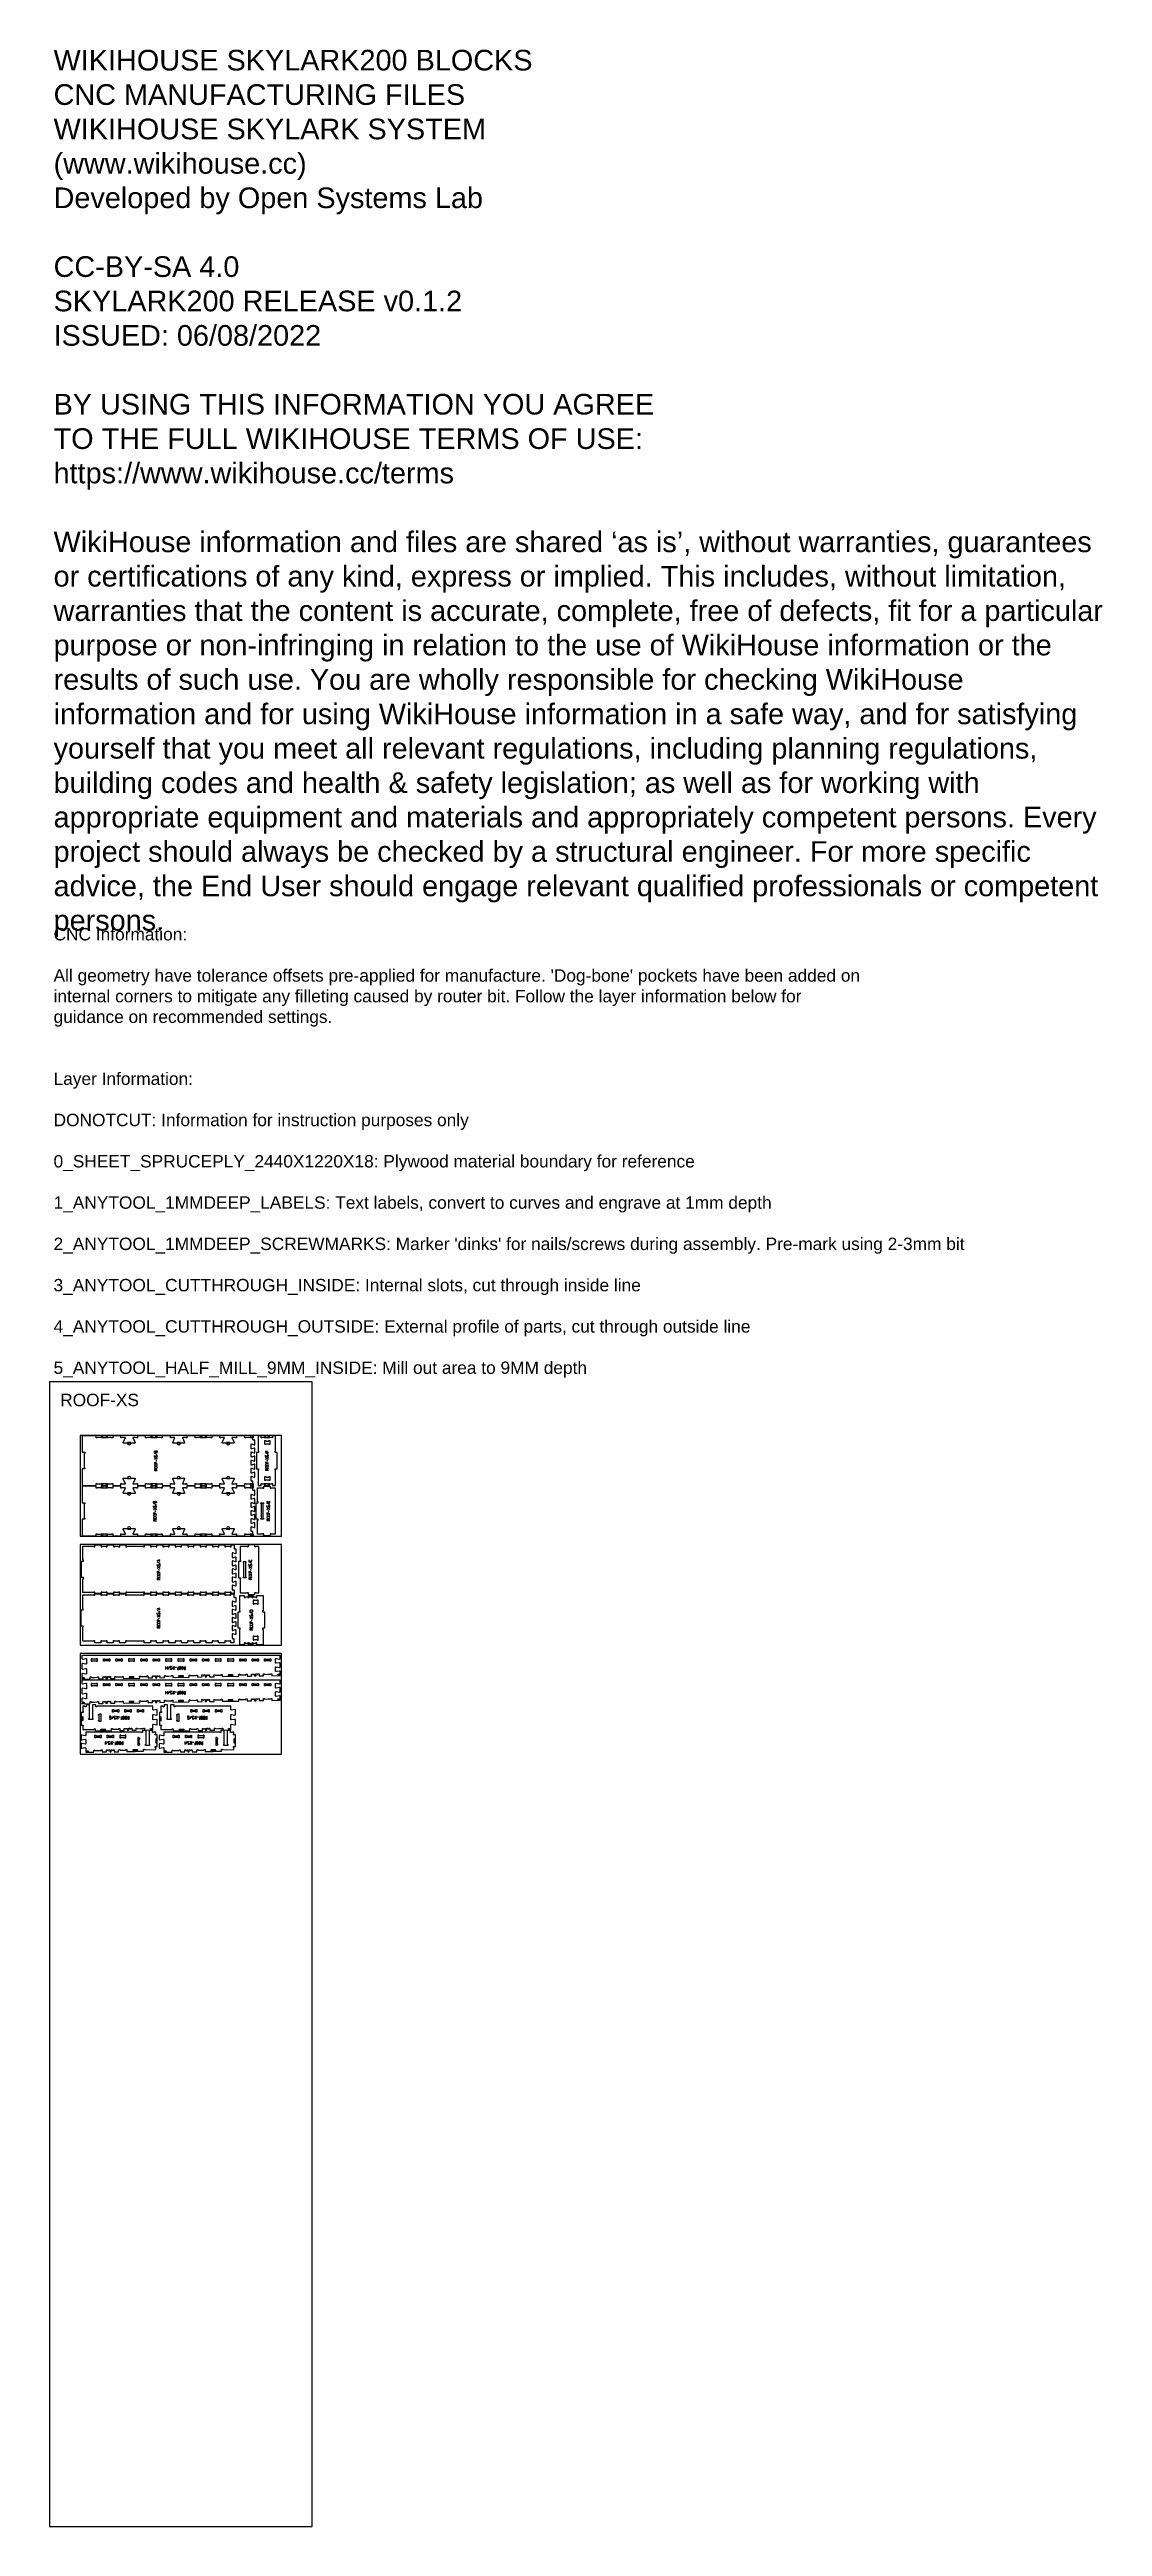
# Model space of a CAD drawing. Extents: x 0 to 12757, y 0 to 30003.
import ezdxf

# ---------------------------------------------------------------- set-up
doc = ezdxf.new("R2010")
doc.units = 0
for name, color, linetype in [('0_SHEET_SPRUCEPLY_2440X122', 1, 'CONTINUOUS'), ('1_ANYTOOL_1MMDEEP_LABELS_S', 2, 'CONTINUOUS'), ('3_ANYTOOL_CUTTHROUGH_INSID', 4, 'CONTINUOUS'), ('4_ANYTOOL_CUTTHROUGH_OUTSI', 5, 'CONTINUOUS'), ('5_ANYTOOL_HALF_MILL_9MM_IN', 70, 'CONTINUOUS'), ('DONOTCUT', 7, 'CONTINUOUS')]:
    doc.layers.add(name, color=color, linetype=linetype)
doc.styles.add('ARIAL', font='')
doc.styles.get('ARIAL').set_extended_font_data('Arial')

msp = doc.modelspace()

# ---------------------------------------------------------------- texts
at = {"layer": 'DONOTCUT', "attachment_point": 1, "style": 'ARIAL'}
for s, insert, char_height, width in [('{\\fArial;WIKIHOUSE SKYLARK200 BLOCKS}\\P{\\fArial;CNC MANUFACTURING FILES}\\P{\\fArial;WIKIHOUSE SKYLARK SYSTEM}\\P{\\fArial;(www.wikihouse.cc)}\\P{\\fArial;Developed by Open Systems Lab}\\P\\P{\\fArial;CC-BY-SA 4.0}\\P{\\fArial;SKYLARK200 RELEASE v0.1.2}\\P{\\fArial;ISSUED: 06/08/2022}\\P\\P{\\fArial;BY USING THIS INFORMATION YOU AGREE }\\P{\\fArial;TO THE FULL WIKIHOUSE TERMS OF USE:}\\P{\\fArial;https://www.wikihouse.cc/terms}\\P\\P{\\fArial;WikiHouse information and files are shared }{\\fArial;‘as is}{\\fArial;’, without warranties, guarantees }\\P{\\fArial;or certifications of any kind, express or implied. This includes, without limitation, }\\P{\\fArial;warranties that the content is accurate, complete, free of defects, fit for a particular }\\P{\\fArial;purpose or non-infringing in relation to the use of WikiHouse information or the }\\P{\\fArial;results of such use. You are wholly responsible for checking WikiHouse }\\P{\\fArial;information and for using WikiHouse information in a safe way, and for satisfying }\\P{\\fArial;yourself that you meet all relevant regulations, including planning regulations, }\\P{\\fArial;building codes and health & safety legislation; as well as for working with }\\P{\\fArial;appropriate equipment and materials and appropriately competent persons. Every }\\P{\\fArial;project should always be checked by a structural engineer. For more specific }\\P{\\fArial;advice, the End User should engage relevant qualified professionals or competent }\\P{\\fArial;persons.}\\P', (49, 29999), 250, 12895.38), ("{\\fArial;CNC Information:}\\P\\P{\\fArial;All geometry have tolerance offsets pre-applied for manufacture. 'Dog-bone' pockets have been added on}\\P{\\fArial;internal corners to mitigate any filleting caused by router bit. Follow the layer information below for}\\P{\\fArial;guidance on recommended settings.}\\P\\P\\P{\\fArial;Layer Information:}\\P\\P{\\fArial;DONOTCUT: Information for instruction purposes only}\\P\\P{\\fArial;0_SHEET_SPRUCEPLY_2440X1220X18: Plywood material boundary for reference}\\P\\P{\\fArial;1_ANYTOOL_1MMDEEP_LABELS: Text labels, convert to curves and engrave at 1mm depth}\\P\\P{\\fArial;2_ANYTOOL_1MMDEEP_SCREWMARKS: Marker 'dinks' for nails/screws during assembly. Pre-mark using 2-3mm bit}\\P\\P{\\fArial;3_ANYTOOL_CUTTHROUGH_INSIDE: Internal slots, cut through inside line}\\P\\P{\\fArial;4_ANYTOOL_CUTTHROUGH_OUTSIDE: External profile of parts, cut through outside line}\\P\\P{\\fArial;5_ANYTOOL_HALF_MILL_9MM_INSIDE: Mill out area to 9MM depth}", (49, 19362), 150, 22265.22), ('ROOF-XS', (129, 13720, 0), 150, 2179.89)]:
    msp.add_mtext(s, dxfattribs=dict(at, insert=insert, char_height=char_height, width=width))

# ---------------------------------------------------------------- linework, layer by layer
at = {"layer": '0_SHEET_SPRUCEPLY_2440X122'}
for points in [[(372, 13216), (372, 11996), (2812, 11996), (2812, 13216)], [(372, 11896), (372, 10676), (2812, 10676), (2812, 11896)], [(372, 10576), (372, 9356), (2812, 9356), (2812, 10576)]]:
    msp.add_lwpolyline(points, close=True, dxfattribs=at)
at = {"layer": '1_ANYTOOL_1MMDEEP_LABELS_S', "color": 2}
for points in [[(1286, 13010), (1286, 13020, -1), (1306, 13020), (1306, 13010), (1270, 13010), (1270, 13020, -1), (1286, 13020)], [(1302, 12956, 0.136555), (1306, 12965, 0.071716), (1306, 12970, 0.133522), (1303, 12975, 0.344001), (1294, 12977, 0.153745), (1290, 12973, 0.071568), (1288, 12969, -0.00912), (1287, 12963, -0.090615), (1285, 12959, -0.340346), (1276, 12956, -0.284273), (1270, 12964, -0.092596), (1270, 12969, -0.017533), (1272, 12974)], [(2647, 12958, 0.136555), (2651, 12967, 0.071716), (2651, 12972, 0.133522), (2649, 12977, 0.344001), (2639, 12979, 0.153745), (2636, 12975, 0.071568), (2634, 12970, -0.00912), (2632, 12965, -0.090615), (2630, 12961, -0.340346), (2621, 12958, -0.284273), (2615, 12966, -0.092596), (2615, 12971, -0.017533), (2617, 12976)], [(1290, 12792), (1290, 12802, 1), (1270, 12802), (1270, 12792), (1306, 12792)], [(2635, 12794), (2635, 12804, 1), (2615, 12804), (2615, 12794), (2651, 12794)], [(1274, 12400), (1274, 12410, -1), (1294, 12410), (1294, 12400), (1258, 12400), (1258, 12410, -1), (1274, 12410)], [(1290, 12346, 0.136555), (1294, 12355, 0.071716), (1294, 12360, 0.133522), (1292, 12365, 0.344001), (1283, 12367, 0.153745), (1279, 12363, 0.071568), (1277, 12359, -0.00912), (1276, 12353, -0.090615), (1274, 12349, -0.340346), (1264, 12346, -0.284273), (1258, 12354, -0.092596), (1259, 12359, -0.017533), (1260, 12364)], [(2665, 12348, 0.136555), (2669, 12357, 0.071716), (2669, 12362, 0.133522), (2667, 12367, 0.344001), (2657, 12369, 0.153745), (2654, 12365, 0.071568), (2652, 12360, -0.00912), (2651, 12355, -0.090615), (2648, 12351, -0.340346), (2639, 12348, -0.284273), (2633, 12356, -0.092596), (2634, 12361, -0.017533), (2635, 12366)], [(1278, 12182), (1278, 12192, 1), (1258, 12192), (1258, 12182), (1294, 12182)], [(2653, 12184), (2653, 12194, 1), (2633, 12194), (2633, 12184), (2669, 12184)], [(2415, 11707), (2415, 11697, 0.414214), (2421, 11691), (2445, 11691, 0.414214), (2451, 11697), (2451, 11707)], [(1337, 11636, 0.136555), (1341, 11645, 0.071716), (1341, 11650, 0.133522), (1339, 11655, 0.344001), (1329, 11657, 0.153745), (1326, 11653, 0.071568), (1324, 11648, -0.00912), (1323, 11643, -0.090615), (1320, 11639, -0.340346), (1311, 11636, -0.284273), (1305, 11644, -0.092596), (1306, 11649, -0.017533), (1307, 11654)], [(1325, 11472), (1325, 11482, 1), (1305, 11482), (1305, 11472), (1341, 11472)], [(2447, 11637, 0.136555), (2451, 11646, 0.071716), (2450, 11651, 0.133522), (2448, 11656, 0.344001), (2439, 11658, 0.153745), (2435, 11654, 0.071568), (2433, 11650, -0.00912), (2432, 11644, -0.090615), (2430, 11640, -0.340346), (2421, 11637, -0.284273), (2415, 11645, -0.092596), (2415, 11650, -0.017533), (2417, 11655)], [(2435, 11473), (2435, 11483, 1), (2415, 11483), (2415, 11473), (2451, 11473)], [(1335, 11048, 0.136555), (1339, 11057, 0.071716), (1339, 11062, 0.133522), (1337, 11067, 0.344001), (1327, 11069, 0.153745), (1323, 11065, 0.071568), (1322, 11060, -0.00912), (1320, 11055, -0.090615), (1318, 11051, -0.340346), (1309, 11048, -0.284273), (1303, 11056, -0.092596), (1303, 11061, -0.017533), (1305, 11066)], [(1323, 10884), (1323, 10894, 1), (1303, 10894), (1303, 10884), (1339, 10884)], [(2460, 11024, 0.136555), (2464, 11033, 0.071716), (2463, 11038, 0.133522), (2461, 11043, 0.344001), (2452, 11045, 0.153745), (2448, 11041, 0.071568), (2446, 11036, -0.00912), (2445, 11031, -0.090615), (2443, 11027, -0.340346), (2434, 11024, -0.284273), (2428, 11032, -0.092596), (2428, 11037, -0.017533), (2430, 11042)], [(2448, 10860), (2448, 10870, 1), (2428, 10870), (2428, 10860), (2464, 10860)], [(1483, 10413, 0.136555), (1473, 10417, 0.071716), (1468, 10417, 0.133522), (1463, 10415, 0.344001), (1461, 10405, 0.153745), (1465, 10402, 0.071568), (1470, 10400, -0.00912), (1475, 10398, -0.090615), (1479, 10396, -0.340346), (1482, 10387, -0.284273), (1474, 10381, -0.092596), (1469, 10381, -0.017533), (1465, 10383)], [(1647, 10401), (1637, 10401, 1), (1637, 10381), (1647, 10381), (1647, 10417)], [(1483, 10113, 0.136555), (1473, 10116, 0.071716), (1468, 10116, 0.133522), (1463, 10114, 0.344001), (1461, 10105, 0.153745), (1465, 10101, 0.071568), (1470, 10099, -0.00912), (1475, 10098, -0.090615), (1479, 10096, -0.340346), (1482, 10086, -0.284273), (1474, 10081, -0.092596), (1469, 10081, -0.017533), (1465, 10083)], [(1647, 10101), (1637, 10101, 1), (1637, 10081), (1647, 10081), (1647, 10117)], [(726, 9777), (738, 9777, 0.414214), (746, 9785), (746, 9805, 0.414214), (738, 9813), (726, 9813), (726, 9793), (732, 9793)], [(800, 9809, 0.136555), (791, 9812, 0.071716), (786, 9812, 0.133522), (781, 9810, 0.344001), (779, 9801, 0.153745), (783, 9797, 0.071568), (787, 9795, -0.00912), (792, 9794, -0.090615), (797, 9792, -0.340346), (800, 9782, -0.284273), (792, 9777, -0.092596), (787, 9777, -0.017533), (782, 9779)], [(964, 9797), (954, 9797, 1), (954, 9777), (964, 9777), (964, 9813)], [(1673, 9777), (1685, 9777, 0.414214), (1693, 9785), (1693, 9805, 0.414214), (1685, 9813), (1673, 9813), (1673, 9793), (1679, 9793)], [(1747, 9809, 0.136555), (1738, 9812, 0.071716), (1732, 9812, 0.133522), (1728, 9810, 0.344001), (1726, 9801, 0.153745), (1729, 9797, 0.071568), (1734, 9795, -0.00912), (1739, 9794, -0.090615), (1744, 9792, -0.340346), (1747, 9782, -0.284273), (1739, 9777, -0.092596), (1734, 9777, -0.017533), (1729, 9779)], [(1911, 9797), (1901, 9797, 1), (1901, 9777), (1911, 9777), (1911, 9813)], [(729, 9503, 0.136555), (720, 9506, 0.071716), (715, 9506, 0.133522), (710, 9504, 0.344001), (708, 9495, 0.153745), (712, 9491, 0.071568), (716, 9489, -0.00912), (721, 9488, -0.090615), (726, 9486, -0.340346), (729, 9476, -0.284273), (721, 9471, -0.092596), (716, 9471, -0.017533), (711, 9473)], [(893, 9491), (883, 9491, 1), (883, 9471), (893, 9471), (893, 9507)], [(1692, 9503, 0.136555), (1682, 9506, 0.071716), (1677, 9506, 0.133522), (1673, 9504, 0.344001), (1671, 9495, 0.153745), (1674, 9491, 0.071568), (1679, 9489, -0.00912), (1684, 9488, -0.090615), (1688, 9486, -0.340346), (1691, 9476, -0.284273), (1684, 9471, -0.092596), (1679, 9471, -0.017533), (1674, 9473)], [(1856, 9491), (1846, 9491, 1), (1846, 9471), (1856, 9471), (1856, 9507)]]:
    msp.add_lwpolyline(points, format="xyb", dxfattribs=at)
for points in [[(1306, 12986), (1270, 13002)], [(1306, 12924), (1270, 12948)], [(1306, 12948), (1270, 12924)], [(1294, 12900), (1294, 12916)], [(2615, 13028), (2615, 13012), (2651, 13012)], [(2651, 12988), (2615, 13004)], [(2651, 12926), (2615, 12950)], [(2651, 12950), (2615, 12926)], [(2631, 13028), (2631, 13012)], [(2639, 12902), (2639, 12918)], [(1270, 12892), (1270, 12876), (1306, 12876)], [(1286, 12892), (1286, 12876)], [(1306, 12812), (1290, 12804)], [(2615, 12894), (2615, 12878), (2651, 12878)], [(2631, 12894), (2631, 12878)], [(2651, 12814), (2635, 12805)], [(1294, 12376), (1258, 12392)], [(1294, 12314), (1258, 12338)], [(1294, 12338), (1258, 12314)], [(1282, 12290), (1282, 12306)], [(2633, 12418), (2633, 12402), (2669, 12402), (2669, 12418)], [(2669, 12378), (2633, 12394)], [(2669, 12340), (2633, 12316)], [(2669, 12316), (2633, 12340)], [(2649, 12414), (2649, 12402)], [(2657, 12292), (2657, 12308)], [(1258, 12282), (1258, 12266), (1294, 12266)], [(1274, 12282), (1274, 12266)], [(1294, 12202), (1278, 12194)], [(2633, 12284), (2633, 12268), (2669, 12268)], [(2649, 12284), (2649, 12268)], [(2669, 12204), (2653, 12195)], [(1341, 11690), (1305, 11702), (1341, 11714)], [(1331, 11693), (1331, 11710)], [(1341, 11666), (1305, 11682)], [(1341, 11628), (1305, 11604)], [(1341, 11604), (1305, 11628)], [(1305, 11572), (1305, 11556), (1341, 11556)], [(1321, 11572), (1321, 11556)], [(1341, 11492), (1325, 11483)], [(1329, 11580), (1329, 11596)], [(2451, 11667), (2415, 11683)], [(2451, 11629), (2415, 11605)], [(2451, 11605), (2415, 11629)], [(2415, 11573), (2415, 11557), (2451, 11557)], [(2431, 11573), (2431, 11557)], [(2451, 11493), (2435, 11485)], [(2439, 11581), (2439, 11597)], [(1339, 11102), (1303, 11114), (1339, 11126)], [(1329, 11105), (1329, 11122)], [(1339, 11078), (1303, 11094)], [(1339, 11040), (1303, 11016)], [(1339, 11016), (1303, 11040)], [(1303, 10984), (1303, 10968), (1339, 10968)], [(1319, 10984), (1319, 10968)], [(1339, 10904), (1323, 10895)], [(1327, 10992), (1327, 11008)], [(2464, 11054), (2428, 11070)], [(2464, 10992), (2428, 11016)], [(2464, 11016), (2428, 10992)], [(2428, 10960), (2428, 10944), (2464, 10944)], [(2444, 10960), (2444, 10944)], [(2464, 10880), (2448, 10871)], [(2452, 10968), (2452, 10984)], [(1409, 10381), (1409, 10417)], [(1429, 10397), (1409, 10397)], [(1429, 10417), (1429, 10381)], [(1453, 10417), (1437, 10381)], [(1515, 10417), (1491, 10381)], [(1491, 10417), (1515, 10381)], [(1539, 10405), (1523, 10405)], [(1547, 10381), (1563, 10381), (1563, 10417)], [(1547, 10397), (1563, 10397)], [(1627, 10417), (1635, 10401)], [(1409, 10081), (1409, 10117)], [(1429, 10097), (1409, 10097)], [(1429, 10117), (1429, 10081)], [(1453, 10117), (1437, 10081)], [(1515, 10117), (1491, 10081)], [(1491, 10117), (1515, 10081)], [(1539, 10105), (1523, 10105)], [(1547, 10081), (1563, 10081), (1563, 10117)], [(1547, 10097), (1563, 10097)], [(1627, 10117), (1635, 10100)], [(770, 9813), (754, 9777)], [(808, 9813), (832, 9777)], [(832, 9813), (808, 9777)], [(856, 9801), (840, 9801)], [(864, 9777), (880, 9777), (880, 9813)], [(864, 9793), (880, 9793)], [(944, 9813), (952, 9796)], [(1717, 9813), (1701, 9777)], [(1755, 9813), (1779, 9777)], [(1779, 9813), (1755, 9777)], [(1803, 9801), (1787, 9801)], [(1811, 9777), (1827, 9777), (1827, 9813)], [(1811, 9793), (1827, 9793)], [(1891, 9813), (1899, 9796)], [(675, 9507), (675, 9471)], [(699, 9507), (683, 9471)], [(737, 9507), (761, 9471)], [(761, 9507), (737, 9471)], [(785, 9495), (769, 9495)], [(793, 9471), (809, 9471), (809, 9507)], [(793, 9487), (809, 9487)], [(873, 9507), (881, 9490)], [(1638, 9507), (1638, 9471)], [(1662, 9507), (1646, 9471)], [(1700, 9507), (1724, 9471)], [(1724, 9507), (1700, 9471)], [(1748, 9495), (1732, 9495)], [(1756, 9471), (1772, 9471), (1772, 9507)], [(1756, 9487), (1772, 9487)], [(1836, 9507), (1844, 9490)]]:
    msp.add_lwpolyline(points, dxfattribs=at)
for points in [[(1296, 12848, 1), (1296, 12868), (1280, 12868, 1), (1280, 12848)], [(1296, 12820, 1), (1296, 12840), (1280, 12840, 1), (1280, 12820)], [(2641, 12850, 1), (2641, 12870), (2625, 12870, 1), (2625, 12850)], [(2641, 12822, 1), (2641, 12842), (2625, 12842, 1), (2625, 12822)], [(1284, 12238, 1), (1284, 12258), (1268, 12258, 1), (1268, 12238)], [(1284, 12210, 1), (1284, 12230), (1268, 12230, 1), (1268, 12210)], [(2659, 12240, 1), (2659, 12260), (2643, 12260, 1), (2643, 12240)], [(2659, 12212, 1), (2659, 12232), (2643, 12232, 1), (2643, 12212)], [(1331, 11528, 1), (1331, 11548), (1315, 11548, 1), (1315, 11528)], [(1331, 11500, 1), (1331, 11520), (1315, 11520, 1), (1315, 11500)], [(2441, 11529, 1), (2441, 11549), (2425, 11549, 1), (2425, 11529)], [(2441, 11501, 1), (2441, 11521), (2425, 11521, 1), (2425, 11501)], [(1329, 10940, 1), (1329, 10960), (1313, 10960, 1), (1313, 10940)], [(1329, 10912, 1), (1329, 10932), (1313, 10932, 1), (1313, 10912)], [(2428, 11090), (2428, 11078), (2464, 11078), (2464, 11090, 0.414214), (2456, 11098), (2436, 11098, 0.414214)], [(2454, 10916, 1), (2454, 10936), (2438, 10936, 1), (2438, 10916)], [(2454, 10888, 1), (2454, 10908), (2438, 10908, 1), (2438, 10888)], [(1591, 10407, 1), (1571, 10407), (1571, 10391, 1), (1591, 10391)], [(1619, 10407, 1), (1599, 10407), (1599, 10391, 1), (1619, 10391)], [(1591, 10107, 1), (1571, 10107), (1571, 10091, 1), (1591, 10091)], [(1619, 10107, 1), (1599, 10107), (1599, 10091, 1), (1619, 10091)], [(908, 9803, 1), (888, 9803), (888, 9787, 1), (908, 9787)], [(936, 9803, 1), (916, 9803), (916, 9787, 1), (936, 9787)], [(1855, 9803, 1), (1835, 9803), (1835, 9787, 1), (1855, 9787)], [(1883, 9803, 1), (1863, 9803), (1863, 9787, 1), (1883, 9787)], [(837, 9497, 1), (817, 9497), (817, 9481, 1), (837, 9481)], [(865, 9497, 1), (845, 9497), (845, 9481, 1), (865, 9481)], [(1800, 9497, 1), (1780, 9497), (1780, 9481, 1), (1800, 9481)], [(1828, 9497, 1), (1808, 9497), (1808, 9481, 1), (1828, 9481)]]:
    msp.add_lwpolyline(points, format="xyb", close=True, dxfattribs=at)
at = {"layer": '3_ANYTOOL_CUTTHROUGH_INSID', "color": 4}
for points in [[(2657, 13153), (2669, 13153), (2669, 13104), (2657, 13104), (2657, 13110), (2621, 13110), (2621, 13104), (2609, 13104), (2609, 13153), (2621, 13153), (2621, 13147), (2657, 13147)], [(2657, 12674), (2621, 12674), (2621, 12668), (2609, 12668), (2609, 12717), (2621, 12717), (2621, 12711), (2657, 12711), (2657, 12717), (2669, 12717), (2669, 12668), (2657, 12668)], [(2561, 12201), (2561, 12213), (2567, 12213), (2567, 12388), (2561, 12388), (2561, 12401), (2591, 12401), (2591, 12388), (2585, 12388), (2585, 12213), (2591, 12213), (2591, 12200), (2561, 12200)], [(2349, 11490), (2349, 11502), (2355, 11502), (2355, 11677), (2349, 11677), (2349, 11690), (2379, 11690), (2379, 11677), (2373, 11677), (2373, 11502), (2379, 11502), (2379, 11489), (2349, 11489)], [(2515, 11221), (2515, 11215), (2480, 11215), (2480, 11221), (2467, 11221), (2467, 11172), (2480, 11172), (2480, 11178), (2515, 11178), (2515, 11172), (2528, 11172), (2528, 11221)], [(568, 10511), (568, 10505), (518, 10505), (518, 10511), (505, 10511), (505, 10481), (518, 10481), (518, 10487), (568, 10487), (568, 10481), (581, 10481), (581, 10511), (568, 10511)], [(668, 10487), (668, 10481), (655, 10481), (655, 10511), (668, 10511), (668, 10505), (718, 10505), (718, 10511), (731, 10511), (731, 10481), (718, 10481), (718, 10487)], [(843, 10487), (818, 10487), (818, 10481), (805, 10481), (805, 10511), (818, 10511), (818, 10505), (868, 10505), (868, 10511), (881, 10511), (881, 10481), (868, 10481), (868, 10487)], [(968, 10487), (1018, 10487), (1018, 10481), (1031, 10481), (1031, 10511), (1018, 10511), (1018, 10505), (968, 10505), (968, 10511), (955, 10511), (955, 10481), (968, 10481)], [(1118, 10511), (1118, 10505), (1168, 10505), (1168, 10511), (1181, 10511), (1181, 10481), (1168, 10481), (1168, 10487), (1118, 10487), (1118, 10481), (1105, 10481), (1105, 10511), (1118, 10511)], [(1268, 10487), (1268, 10481), (1255, 10481), (1255, 10511), (1268, 10511), (1268, 10505), (1318, 10505), (1318, 10511), (1331, 10511), (1331, 10481), (1318, 10481), (1318, 10487)], [(1443, 10487), (1468, 10487), (1468, 10481), (1481, 10481), (1481, 10511), (1468, 10511), (1468, 10505), (1418, 10505), (1418, 10511), (1405, 10511), (1405, 10481), (1418, 10481), (1418, 10487)], [(1568, 10487), (1618, 10487), (1618, 10481), (1631, 10481), (1631, 10511), (1618, 10511), (1618, 10505), (1568, 10505), (1568, 10511), (1555, 10511), (1555, 10481), (1568, 10481)], [(1768, 10505), (1768, 10511), (1781, 10511), (1781, 10481), (1768, 10481), (1768, 10487), (1718, 10487), (1718, 10481), (1705, 10481), (1705, 10511), (1718, 10511), (1718, 10505)], [(1868, 10487), (1868, 10481), (1855, 10481), (1855, 10511), (1868, 10511), (1868, 10505), (1918, 10505), (1918, 10511), (1931, 10511), (1931, 10481), (1918, 10481), (1918, 10487)], [(2043, 10487), (2068, 10487), (2068, 10481), (2081, 10481), (2081, 10511), (2068, 10511), (2068, 10505), (2018, 10505), (2018, 10511), (2005, 10511), (2005, 10481), (2018, 10481), (2018, 10487)], [(2168, 10487), (2218, 10487), (2218, 10481), (2231, 10481), (2231, 10511), (2218, 10511), (2218, 10505), (2168, 10505), (2168, 10511), (2155, 10511), (2155, 10481), (2168, 10481)], [(2368, 10505), (2368, 10511), (2381, 10511), (2381, 10481), (2368, 10481), (2368, 10487), (2318, 10487), (2318, 10481), (2305, 10481), (2305, 10511), (2318, 10511), (2318, 10505)], [(2468, 10487), (2468, 10481), (2455, 10481), (2455, 10511), (2468, 10511), (2468, 10505), (2518, 10505), (2518, 10511), (2531, 10511), (2531, 10481), (2518, 10481), (2518, 10487)], [(2467, 10785), (2467, 10736), (2480, 10736), (2480, 10742), (2515, 10742), (2515, 10736), (2528, 10736), (2528, 10785), (2515, 10785), (2515, 10779), (2480, 10779), (2480, 10785)], [(2668, 10505), (2668, 10511), (2681, 10511), (2681, 10481), (2668, 10481), (2668, 10487), (2618, 10487), (2618, 10481), (2605, 10481), (2605, 10511), (2618, 10511), (2618, 10505)], [(568, 10211), (568, 10206), (518, 10206), (518, 10212), (505, 10212), (505, 10181), (518, 10181), (518, 10187), (568, 10187), (568, 10181), (581, 10181), (581, 10212), (568, 10212)], [(668, 10187), (668, 10181), (655, 10181), (655, 10212), (668, 10212), (668, 10206), (718, 10206), (718, 10212), (731, 10212), (731, 10181), (718, 10181), (718, 10187)], [(843, 10187), (818, 10187), (818, 10181), (805, 10181), (805, 10212), (818, 10212), (818, 10206), (868, 10206), (868, 10212), (881, 10212), (881, 10181), (868, 10181), (868, 10187)], [(968, 10187), (1018, 10187), (1018, 10181), (1031, 10181), (1031, 10212), (1018, 10212), (1018, 10206), (968, 10206), (968, 10212), (955, 10212), (955, 10181), (968, 10181)], [(1118, 10211), (1118, 10206), (1168, 10206), (1168, 10212), (1181, 10212), (1181, 10181), (1168, 10181), (1168, 10187), (1118, 10187), (1118, 10181), (1105, 10181), (1105, 10212), (1118, 10212)], [(1268, 10187), (1268, 10181), (1255, 10181), (1255, 10212), (1268, 10212), (1268, 10206), (1318, 10206), (1318, 10212), (1331, 10212), (1331, 10181), (1318, 10181), (1318, 10187)], [(1443, 10187), (1468, 10187), (1468, 10181), (1481, 10181), (1481, 10212), (1468, 10212), (1468, 10206), (1418, 10206), (1418, 10212), (1405, 10212), (1405, 10181), (1418, 10181), (1418, 10187)], [(1568, 10187), (1618, 10187), (1618, 10181), (1631, 10181), (1631, 10212), (1618, 10212), (1618, 10206), (1568, 10206), (1568, 10212), (1555, 10212), (1555, 10181), (1568, 10181)], [(1768, 10206), (1768, 10212), (1781, 10212), (1781, 10181), (1768, 10181), (1768, 10187), (1718, 10187), (1718, 10181), (1705, 10181), (1705, 10212), (1718, 10212), (1718, 10206)], [(1868, 10187), (1868, 10181), (1855, 10181), (1855, 10212), (1868, 10212), (1868, 10206), (1918, 10206), (1918, 10212), (1931, 10212), (1931, 10181), (1918, 10181), (1918, 10187)], [(2043, 10187), (2068, 10187), (2068, 10181), (2081, 10181), (2081, 10212), (2068, 10212), (2068, 10206), (2018, 10206), (2018, 10212), (2005, 10212), (2005, 10181), (2018, 10181), (2018, 10187)], [(2168, 10187), (2218, 10187), (2218, 10181), (2231, 10181), (2231, 10212), (2218, 10212), (2218, 10206), (2168, 10206), (2168, 10212), (2155, 10212), (2155, 10181), (2168, 10181)], [(2368, 10206), (2368, 10212), (2381, 10212), (2381, 10181), (2368, 10181), (2368, 10187), (2318, 10187), (2318, 10181), (2305, 10181), (2305, 10212), (2318, 10212), (2318, 10206)], [(2468, 10187), (2468, 10181), (2455, 10181), (2455, 10212), (2468, 10212), (2468, 10206), (2518, 10206), (2518, 10212), (2531, 10212), (2531, 10181), (2518, 10181), (2518, 10187)], [(2668, 10206), (2668, 10212), (2681, 10212), (2681, 10181), (2668, 10181), (2668, 10187), (2618, 10187), (2618, 10181), (2605, 10181), (2605, 10212), (2618, 10212), (2618, 10206)], [(607, 9749), (607, 9755), (595, 9755), (595, 9768), (601, 9768), (601, 9823), (595, 9823), (595, 9836), (607, 9836), (607, 9842), (620, 9842), (620, 9749)], [(827, 9889), (827, 9895), (839, 9895), (839, 9865), (827, 9865), (827, 9871), (776, 9871), (776, 9865), (764, 9865), (764, 9895), (776, 9895), (776, 9889)], [(926, 9871), (926, 9865), (914, 9865), (914, 9895), (926, 9895), (926, 9889), (977, 9889), (977, 9895), (989, 9895), (989, 9865), (977, 9865), (977, 9871)], [(1127, 9889), (1127, 9895), (1139, 9895), (1139, 9865), (1127, 9865), (1127, 9871), (1076, 9871), (1076, 9865), (1064, 9865), (1064, 9895), (1076, 9895), (1076, 9889)], [(1554, 9749), (1554, 9755), (1542, 9755), (1542, 9768), (1548, 9768), (1548, 9823), (1542, 9823), (1542, 9836), (1554, 9836), (1554, 9842), (1567, 9842), (1567, 9749)], [(1774, 9889), (1774, 9895), (1786, 9895), (1786, 9865), (1774, 9865), (1774, 9871), (1723, 9871), (1723, 9865), (1711, 9865), (1711, 9895), (1723, 9895), (1723, 9889)], [(1873, 9871), (1873, 9865), (1861, 9865), (1861, 9895), (1873, 9895), (1873, 9889), (1924, 9889), (1924, 9895), (1936, 9895), (1936, 9865), (1924, 9865), (1924, 9871)], [(2074, 9889), (2074, 9895), (2086, 9895), (2086, 9865), (2074, 9865), (2074, 9871), (2023, 9871), (2023, 9865), (2011, 9865), (2011, 9895), (2023, 9895), (2023, 9889)], [(588, 9577), (613, 9577), (613, 9583), (625, 9583), (625, 9552), (613, 9552), (613, 9558), (562, 9558), (562, 9552), (550, 9552), (550, 9583), (562, 9583), (562, 9577)], [(712, 9558), (712, 9552), (700, 9552), (700, 9583), (712, 9583), (712, 9577), (763, 9577), (763, 9583), (775, 9583), (775, 9552), (763, 9552), (763, 9558)], [(888, 9558), (913, 9558), (913, 9552), (925, 9552), (925, 9583), (913, 9583), (913, 9577), (862, 9577), (862, 9583), (850, 9583), (850, 9552), (862, 9552), (862, 9558)], [(1082, 9462), (1082, 9468), (1094, 9468), (1094, 9481), (1088, 9481), (1088, 9536), (1094, 9536), (1094, 9549), (1082, 9549), (1082, 9555), (1069, 9555), (1069, 9462)], [(1534, 9577), (1560, 9577), (1560, 9583), (1572, 9583), (1572, 9552), (1560, 9552), (1560, 9558), (1509, 9558), (1509, 9552), (1497, 9552), (1497, 9583), (1509, 9583), (1509, 9577)], [(1659, 9558), (1659, 9552), (1647, 9552), (1647, 9583), (1659, 9583), (1659, 9577), (1710, 9577), (1710, 9583), (1722, 9583), (1722, 9552), (1710, 9552), (1710, 9558)], [(1834, 9558), (1860, 9558), (1860, 9552), (1872, 9552), (1872, 9583), (1860, 9583), (1860, 9577), (1809, 9577), (1809, 9583), (1797, 9583), (1797, 9552), (1809, 9552), (1809, 9558)], [(2029, 9462), (2029, 9468), (2041, 9468), (2041, 9481), (2035, 9481), (2035, 9536), (2041, 9536), (2041, 9549), (2029, 9549), (2029, 9555), (2016, 9555), (2016, 9462)]]:
    msp.add_lwpolyline(points, close=True, dxfattribs=at)
for points in [[(1018, 10294), (968, 10293, 1), (968, 10283), (1018, 10284, 1)], [(1618, 10304), (1568, 10303, 1), (1568, 10294), (1618, 10295, 1)], [(2218, 10315), (2168, 10314, 1), (2168, 10304), (2218, 10305, 1)], [(1018, 9994), (968, 9993, 1), (968, 9984), (1018, 9985, 1)], [(1618, 10005), (1568, 10004, 1), (1568, 9994), (1618, 9995, 1)], [(2218, 10015), (2168, 10014, 1), (2168, 10005), (2218, 10006, 1)], [(392, 9764), (392, 9804, -0.414214), (397, 9809), (397, 9809), (397, 9809), (397, 9809), (398, 9809), (398, 9809), (398, 9809), (398, 9809), (398, 9809), (398, 9809), (398, 9809), (398, 9809), (398, 9809), (399, 9809), (399, 9809), (399, 9808), (399, 9808), (399, 9808), (399, 9808), (399, 9808), (399, 9808), (399, 9808), (400, 9808), (400, 9808), (400, 9808), (400, 9808), (400, 9808), (400, 9808), (400, 9808), (400, 9808), (400, 9808), (400, 9807), (401, 9807), (401, 9807), (401, 9807), (401, 9807), (401, 9807), (401, 9807), (401, 9807), (401, 9807), (401, 9807), (401, 9807), (401, 9806), (401, 9806), (401, 9806), (401, 9806), (401, 9806), (402, 9806), (402, 9806), (402, 9806), (402, 9806), (402, 9805), (402, 9805), (402, 9805), (402, 9805), (402, 9805), (402, 9805), (402, 9805), (402, 9805), (402, 9805), (402, 9804), (402, 9804), (402, 9804), (402, 9804), (402, 9804), (402, 9764), (402, 9764), (402, 9764), (402, 9764), (402, 9764), (402, 9763), (402, 9763), (402, 9763), (402, 9763), (402, 9763), (402, 9763), (402, 9763), (402, 9763), (402, 9763), (402, 9762), (402, 9762), (402, 9762), (402, 9762), (401, 9762), (401, 9762), (401, 9762), (401, 9762), (401, 9762), (401, 9762), (401, 9761), (401, 9761), (401, 9761), (401, 9761), (401, 9761), (401, 9761), (401, 9761), (401, 9761), (401, 9761), (400, 9761), (400, 9760), (400, 9760), (400, 9760), (400, 9760), (400, 9760), (400, 9760), (400, 9760), (400, 9760), (400, 9760), (399, 9760), (399, 9760), (399, 9760), (399, 9760), (399, 9760), (399, 9760), (399, 9760), (399, 9760), (399, 9759), (398, 9759), (398, 9759), (398, 9759), (398, 9759), (398, 9759), (398, 9759), (398, 9759), (398, 9759), (398, 9759), (397, 9759), (397, 9759), (397, 9759), (397, 9759, -0.414214)], [(676, 9657, -1), (676, 9647), (626, 9646, -1), (626, 9656)], [(1339, 9764), (1339, 9804, -0.414214), (1344, 9809), (1344, 9809), (1344, 9809), (1344, 9809), (1344, 9809), (1344, 9809), (1345, 9809), (1345, 9809), (1345, 9809), (1345, 9809), (1345, 9809), (1345, 9809), (1345, 9809), (1345, 9809), (1345, 9809), (1346, 9808), (1346, 9808), (1346, 9808), (1346, 9808), (1346, 9808), (1346, 9808), (1346, 9808), (1346, 9808), (1346, 9808), (1346, 9808), (1347, 9808), (1347, 9808), (1347, 9808), (1347, 9808), (1347, 9808), (1347, 9808), (1347, 9807), (1347, 9807), (1347, 9807), (1347, 9807), (1348, 9807), (1348, 9807), (1348, 9807), (1348, 9807), (1348, 9807), (1348, 9807), (1348, 9807), (1348, 9806), (1348, 9806), (1348, 9806), (1348, 9806), (1348, 9806), (1348, 9806), (1348, 9806), (1348, 9806), (1348, 9806), (1348, 9805), (1348, 9805), (1348, 9805), (1349, 9805), (1349, 9805), (1349, 9805), (1349, 9805), (1349, 9805), (1349, 9805), (1349, 9804), (1349, 9804), (1349, 9804), (1349, 9804), (1349, 9804), (1349, 9764), (1349, 9764), (1349, 9764), (1349, 9764), (1349, 9764), (1349, 9763), (1349, 9763), (1349, 9763), (1349, 9763), (1349, 9763), (1349, 9763), (1348, 9763), (1348, 9763), (1348, 9763), (1348, 9762), (1348, 9762), (1348, 9762), (1348, 9762), (1348, 9762), (1348, 9762), (1348, 9762), (1348, 9762), (1348, 9762), (1348, 9762), (1348, 9761), (1348, 9761), (1348, 9761), (1348, 9761), (1348, 9761), (1348, 9761), (1347, 9761), (1347, 9761), (1347, 9761), (1347, 9761), (1347, 9760), (1347, 9760), (1347, 9760), (1347, 9760), (1347, 9760), (1347, 9760), (1346, 9760), (1346, 9760), (1346, 9760), (1346, 9760), (1346, 9760), (1346, 9760), (1346, 9760), (1346, 9760), (1346, 9760), (1346, 9760), (1345, 9760), (1345, 9759), (1345, 9759), (1345, 9759), (1345, 9759), (1345, 9759), (1345, 9759), (1345, 9759), (1345, 9759), (1344, 9759), (1344, 9759), (1344, 9759), (1344, 9759), (1344, 9759), (1344, 9759, -0.414214)], [(1623, 9657, -1), (1623, 9647), (1573, 9646, -1), (1573, 9656)], [(1013, 9397), (1063, 9398, 1), (1062, 9407), (1012, 9406, 1)], [(1297, 9497), (1297, 9537, 0.414214), (1292, 9542), (1292, 9542), (1292, 9542), (1292, 9542), (1292, 9542), (1292, 9542), (1292, 9542), (1291, 9542), (1291, 9542), (1291, 9542), (1291, 9542), (1291, 9541), (1291, 9541), (1291, 9541), (1291, 9541), (1291, 9541), (1290, 9541), (1290, 9541), (1290, 9541), (1290, 9541), (1290, 9541), (1290, 9541), (1290, 9541), (1290, 9541), (1290, 9541), (1290, 9541), (1289, 9541), (1289, 9541), (1289, 9541), (1289, 9540), (1289, 9540), (1289, 9540), (1289, 9540), (1289, 9540), (1289, 9540), (1289, 9540), (1289, 9540), (1288, 9540), (1288, 9540), (1288, 9540), (1288, 9539), (1288, 9539), (1288, 9539), (1288, 9539), (1288, 9539), (1288, 9539), (1288, 9539), (1288, 9539), (1288, 9539), (1288, 9539), (1288, 9538), (1288, 9538), (1288, 9538), (1288, 9538), (1288, 9538), (1288, 9538), (1288, 9538), (1288, 9538), (1287, 9538), (1287, 9537), (1287, 9537), (1287, 9537), (1287, 9537), (1287, 9537), (1287, 9537), (1287, 9497), (1287, 9497), (1287, 9497), (1287, 9497), (1287, 9496), (1287, 9496), (1287, 9496), (1288, 9496), (1288, 9496), (1288, 9496), (1288, 9496), (1288, 9496), (1288, 9496), (1288, 9495), (1288, 9495), (1288, 9495), (1288, 9495), (1288, 9495), (1288, 9495), (1288, 9495), (1288, 9495), (1288, 9495), (1288, 9494), (1288, 9494), (1288, 9494), (1288, 9494), (1288, 9494), (1288, 9494), (1289, 9494), (1289, 9494), (1289, 9494), (1289, 9494), (1289, 9494), (1289, 9493), (1289, 9493), (1289, 9493), (1289, 9493), (1289, 9493), (1289, 9493), (1290, 9493), (1290, 9493), (1290, 9493), (1290, 9493), (1290, 9493), (1290, 9493), (1290, 9493), (1290, 9493), (1290, 9493), (1290, 9492), (1291, 9492), (1291, 9492), (1291, 9492), (1291, 9492), (1291, 9492), (1291, 9492), (1291, 9492), (1291, 9492), (1291, 9492), (1292, 9492), (1292, 9492), (1292, 9492), (1292, 9492), (1292, 9492), (1292, 9492), (1292, 9492, 0.414214)], [(1959, 9397), (2009, 9398, 1), (2009, 9407), (1959, 9406, 1)], [(2244, 9497), (2244, 9537, 0.414214), (2239, 9542), (2239, 9542), (2239, 9542), (2239, 9542), (2239, 9542), (2238, 9542), (2238, 9542), (2238, 9542), (2238, 9542), (2238, 9542), (2238, 9542), (2238, 9541), (2238, 9541), (2238, 9541), (2237, 9541), (2237, 9541), (2237, 9541), (2237, 9541), (2237, 9541), (2237, 9541), (2237, 9541), (2237, 9541), (2237, 9541), (2236, 9541), (2236, 9541), (2236, 9541), (2236, 9541), (2236, 9541), (2236, 9541), (2236, 9540), (2236, 9540), (2236, 9540), (2236, 9540), (2236, 9540), (2235, 9540), (2235, 9540), (2235, 9540), (2235, 9540), (2235, 9540), (2235, 9540), (2235, 9539), (2235, 9539), (2235, 9539), (2235, 9539), (2235, 9539), (2235, 9539), (2235, 9539), (2235, 9539), (2235, 9539), (2235, 9539), (2234, 9538), (2234, 9538), (2234, 9538), (2234, 9538), (2234, 9538), (2234, 9538), (2234, 9538), (2234, 9538), (2234, 9538), (2234, 9537), (2234, 9537), (2234, 9537), (2234, 9537), (2234, 9537), (2234, 9537), (2234, 9497), (2234, 9497), (2234, 9497), (2234, 9497), (2234, 9496), (2234, 9496), (2234, 9496), (2234, 9496), (2234, 9496), (2234, 9496), (2234, 9496), (2234, 9496), (2234, 9496), (2234, 9495), (2234, 9495), (2235, 9495), (2235, 9495), (2235, 9495), (2235, 9495), (2235, 9495), (2235, 9495), (2235, 9495), (2235, 9494), (2235, 9494), (2235, 9494), (2235, 9494), (2235, 9494), (2235, 9494), (2235, 9494), (2235, 9494), (2235, 9494), (2236, 9494), (2236, 9494), (2236, 9493), (2236, 9493), (2236, 9493), (2236, 9493), (2236, 9493), (2236, 9493), (2236, 9493), (2236, 9493), (2236, 9493), (2237, 9493), (2237, 9493), (2237, 9493), (2237, 9493), (2237, 9493), (2237, 9493), (2237, 9492), (2237, 9492), (2237, 9492), (2238, 9492), (2238, 9492), (2238, 9492), (2238, 9492), (2238, 9492), (2238, 9492), (2238, 9492), (2238, 9492), (2238, 9492), (2239, 9492), (2239, 9492), (2239, 9492), (2239, 9492), (2239, 9492, 0.414214)]]:
    msp.add_lwpolyline(points, format="xyb", close=True, dxfattribs=at)
at = {"layer": '4_ANYTOOL_CUTTHROUGH_OUTSI', "color": 5}
for points in [[(689, 12611), (689, 12635), (702, 12635), (702, 12629), (752, 12629), (752, 12635), (765, 12635), (765, 12611), (815, 12611), (864, 12611), (864, 12635), (877, 12635), (877, 12629), (919, 12629), (893, 12690), (893, 12690, -0.539734), (899, 12699), (1031, 12699, -0.539734), (1037, 12690), (1010, 12629), (1052, 12629), (1052, 12635), (1065, 12635), (1065, 12611), (1115, 12611), (1164, 12611), (1164, 12635), (1177, 12635), (1177, 12629), (1227, 12629), (1227, 12635), (1240, 12635), (1240, 12611), (1289, 12611), (1289, 12635), (1302, 12635), (1302, 12629), (1352, 12629), (1352, 12635), (1365, 12635), (1365, 12611), (1415, 12611), (1465, 12611), (1465, 12635), (1477, 12635), (1477, 12629), (1519, 12629), (1493, 12690), (1493, 12690, -0.539734), (1499, 12699), (1631, 12699, -0.539734), (1637, 12690), (1610, 12629), (1653, 12629), (1653, 12635), (1665, 12635), (1665, 12611), (1715, 12611), (1765, 12611), (1765, 12635), (1777, 12635), (1777, 12629), (1828, 12629), (1828, 12635), (1840, 12635), (1840, 12611), (1890, 12611), (1890, 12635), (1902, 12635), (1902, 12629), (1953, 12629), (1953, 12635), (1965, 12635), (1965, 12611), (2015, 12611), (2065, 12611), (2065, 12635), (2077, 12635), (2077, 12629), (2119, 12629), (2093, 12690), (2093, 12690, -0.539734), (2099, 12699), (2231, 12699, -0.539734), (2237, 12690), (2210, 12629), (2253, 12629), (2253, 12635), (2265, 12635), (2265, 12611), (2315, 12611), (2365, 12611), (2365, 12635), (2377, 12635), (2377, 12629), (2428, 12629), (2428, 12635), (2440, 12635), (2440, 12611), (2465, 12611), (2465, 12657), (2465, 12657, 0.522087), (2457, 12662), (2450, 12660), (2450, 12660), (2450, 12660, -0.237079), (2445, 12661), (2445, 12661), (2445, 12661), (2444, 12661), (2444, 12661), (2444, 12661), (2444, 12662), (2444, 12662), (2444, 12662), (2444, 12662), (2444, 12662), (2443, 12662), (2443, 12662), (2443, 12663), (2443, 12663), (2443, 12663), (2443, 12663), (2443, 12663), (2443, 12663), (2443, 12664), (2443, 12664), (2443, 12664), (2443, 12664), (2443, 12664), (2442, 12664), (2442, 12665), (2442, 12665), (2442, 12665), (2442, 12665), (2442, 12665), (2442, 12666), (2442, 12666), (2442, 12666), (2442, 12714), (2442, 12715), (2442, 12715), (2442, 12715), (2442, 12715), (2442, 12715), (2442, 12715), (2442, 12716), (2442, 12716), (2443, 12716), (2443, 12716), (2443, 12716), (2443, 12716), (2443, 12717), (2443, 12717), (2443, 12717), (2443, 12717), (2443, 12717), (2443, 12718), (2443, 12718), (2443, 12718), (2443, 12718), (2444, 12718), (2444, 12718), (2444, 12718), (2444, 12719), (2444, 12719), (2444, 12719), (2444, 12719), (2444, 12719), (2445, 12719), (2445, 12719), (2445, 12719), (2445, 12719), (2445, 12720), (2445, 12720), (2445, 12720), (2446, 12720), (2446, 12720), (2446, 12720), (2446, 12720), (2446, 12720), (2446, 12720), (2447, 12720), (2447, 12720), (2447, 12720), (2447, 12720), (2447, 12720), (2447, 12721), (2448, 12721), (2448, 12721), (2448, 12721), (2448, 12721), (2448, 12721), (2449, 12721), (2449, 12721), (2449, 12721), (2449, 12721), (2449, 12721), (2449, 12721), (2450, 12721), (2450, 12720), (2450, 12720), (2450, 12720), (2450, 12720), (2450, 12720), (2450, 12720), (2480, 12709), (2480, 12709, 0.236725), (2485, 12710), (2485, 12710), (2485, 12710), (2486, 12711), (2486, 12711), (2486, 12711), (2486, 12711), (2486, 12711), (2486, 12711), (2486, 12711), (2486, 12711), (2486, 12712), (2487, 12712), (2487, 12712), (2487, 12712), (2487, 12712), (2487, 12712), (2487, 12712), (2487, 12713), (2487, 12713), (2487, 12713), (2487, 12713), (2487, 12713), (2487, 12713), (2487, 12714), (2487, 12714), (2487, 12714), (2487, 12714), (2488, 12714), (2488, 12714), (2488, 12715), (2488, 12715), (2488, 12715), (2488, 12763), (2488, 12764), (2488, 12764), (2488, 12764), (2488, 12764), (2487, 12764), (2487, 12764), (2487, 12765), (2487, 12765), (2487, 12765), (2487, 12765), (2487, 12765), (2487, 12765), (2487, 12765), (2487, 12766), (2487, 12766), (2487, 12766), (2487, 12766), (2487, 12766), (2487, 12766), (2487, 12767), (2486, 12767), (2486, 12767), (2486, 12767), (2486, 12767), (2486, 12767), (2486, 12767), (2486, 12767), (2486, 12768), (2486, 12768), (2485, 12768), (2485, 12768), (2485, 12768, 0.236725), (2480, 12769), (2450, 12758), (2450, 12758), (2450, 12758, -0.237079), (2445, 12759), (2445, 12759), (2445, 12759), (2444, 12759), (2444, 12759), (2444, 12759), (2444, 12760), (2444, 12760), (2444, 12760), (2444, 12760), (2444, 12760), (2443, 12760), (2443, 12760), (2443, 12761), (2443, 12761), (2443, 12761), (2443, 12761), (2443, 12761), (2443, 12761), (2443, 12762), (2443, 12762), (2443, 12762), (2443, 12762), (2443, 12762), (2442, 12762), (2442, 12763), (2442, 12763), (2442, 12763), (2442, 12763), (2442, 12763), (2442, 12764), (2442, 12764), (2442, 12764), (2442, 12812), (2442, 12813), (2442, 12813), (2442, 12813), (2442, 12813), (2442, 12813), (2442, 12813), (2442, 12814), (2442, 12814), (2443, 12814), (2443, 12814), (2443, 12814), (2443, 12814), (2443, 12815), (2443, 12815), (2443, 12815), (2443, 12815), (2443, 12815), (2443, 12816), (2443, 12816), (2443, 12816), (2443, 12816), (2444, 12816), (2444, 12816), (2444, 12816), (2444, 12817), (2444, 12817), (2444, 12817), (2444, 12817), (2444, 12817), (2445, 12817), (2445, 12817), (2445, 12817), (2445, 12817), (2445, 12818), (2445, 12818), (2445, 12818), (2446, 12818), (2446, 12818), (2446, 12818), (2446, 12818), (2446, 12818), (2446, 12818), (2447, 12818), (2447, 12818), (2447, 12818), (2447, 12818), (2447, 12818), (2447, 12819), (2448, 12819), (2448, 12819), (2448, 12819), (2448, 12819), (2448, 12819), (2449, 12819), (2449, 12819), (2449, 12819), (2449, 12819), (2449, 12819), (2449, 12819), (2450, 12819), (2450, 12818), (2450, 12818), (2450, 12818), (2450, 12818), (2450, 12818), (2450, 12818), (2480, 12807), (2480, 12807, 0.236725), (2485, 12808), (2485, 12808), (2485, 12808), (2486, 12809), (2486, 12809), (2486, 12809), (2486, 12809), (2486, 12809), (2486, 12809), (2486, 12809), (2486, 12809), (2486, 12810), (2487, 12810), (2487, 12810), (2487, 12810), (2487, 12810), (2487, 12810), (2487, 12810), (2487, 12811), (2487, 12811), (2487, 12811), (2487, 12811), (2487, 12811), (2487, 12811), (2487, 12812), (2487, 12812), (2487, 12812), (2487, 12812), (2488, 12812), (2488, 12812), (2488, 12813), (2488, 12813), (2488, 12813), (2488, 12861), (2488, 12862), (2488, 12862), (2488, 12862), (2488, 12862), (2487, 12862), (2487, 12862), (2487, 12863), (2487, 12863), (2487, 12863), (2487, 12863), (2487, 12863), (2487, 12863), (2487, 12863), (2487, 12864), (2487, 12864), (2487, 12864), (2487, 12864), (2487, 12864), (2487, 12864), (2487, 12865), (2486, 12865), (2486, 12865), (2486, 12865), (2486, 12865), (2486, 12865), (2486, 12865), (2486, 12865), (2486, 12866), (2486, 12866), (2485, 12866), (2485, 12866), (2485, 12866, 0.236725), (2480, 12867), (2450, 12856), (2450, 12856), (2450, 12856, -0.237079), (2445, 12857), (2445, 12857), (2445, 12857), (2444, 12857), (2444, 12857), (2444, 12857), (2444, 12858), (2444, 12858), (2444, 12858), (2444, 12858), (2444, 12858), (2443, 12858), (2443, 12858), (2443, 12859), (2443, 12859), (2443, 12859), (2443, 12859), (2443, 12859), (2443, 12859), (2443, 12860), (2443, 12860), (2443, 12860), (2443, 12860), (2443, 12860), (2442, 12860), (2442, 12861), (2442, 12861), (2442, 12861), (2442, 12861), (2442, 12861), (2442, 12862), (2442, 12862), (2442, 12862), (2442, 12910), (2442, 12911), (2442, 12911), (2442, 12911), (2442, 12911), (2442, 12911), (2442, 12911), (2442, 12912), (2442, 12912), (2443, 12912), (2443, 12912), (2443, 12912), (2443, 12912), (2443, 12913), (2443, 12913), (2443, 12913), (2443, 12913), (2443, 12913), (2443, 12914), (2443, 12914), (2443, 12914), (2443, 12914), (2444, 12914), (2444, 12914), (2444, 12914), (2444, 12915), (2444, 12915), (2444, 12915), (2444, 12915), (2444, 12915), (2445, 12915), (2445, 12915), (2445, 12915), (2445, 12915), (2445, 12916), (2445, 12916), (2445, 12916), (2446, 12916), (2446, 12916), (2446, 12916), (2446, 12916), (2446, 12916), (2446, 12916), (2447, 12916), (2447, 12916), (2447, 12916), (2447, 12916), (2447, 12916), (2447, 12917), (2448, 12917), (2448, 12917), (2448, 12917), (2448, 12917), (2448, 12917), (2449, 12917), (2449, 12917), (2449, 12917), (2449, 12917), (2449, 12917), (2449, 12917), (2450, 12917), (2450, 12916), (2450, 12916), (2450, 12916), (2450, 12916), (2450, 12916), (2450, 12916), (2480, 12905), (2480, 12905, 0.236725), (2485, 12906), (2485, 12906), (2485, 12906), (2486, 12907), (2486, 12907), (2486, 12907), (2486, 12907), (2486, 12907), (2486, 12907), (2486, 12907), (2486, 12907), (2486, 12908), (2487, 12908), (2487, 12908), (2487, 12908), (2487, 12908), (2487, 12908), (2487, 12908), (2487, 12909), (2487, 12909), (2487, 12909), (2487, 12909), (2487, 12909), (2487, 12909), (2487, 12910), (2487, 12910), (2487, 12910), (2487, 12910), (2488, 12910), (2488, 12910), (2488, 12911), (2488, 12911), (2488, 12911), (2488, 12959), (2488, 12960), (2488, 12960), (2488, 12960), (2488, 12960), (2487, 12960), (2487, 12960), (2487, 12961), (2487, 12961), (2487, 12961), (2487, 12961), (2487, 12961), (2487, 12961), (2487, 12961), (2487, 12962), (2487, 12962), (2487, 12962), (2487, 12962), (2487, 12962), (2487, 12962), (2487, 12963), (2486, 12963), (2486, 12963), (2486, 12963), (2486, 12963), (2486, 12963), (2486, 12963), (2486, 12963), (2486, 12964), (2486, 12964), (2485, 12964), (2485, 12964), (2485, 12964, 0.236725), (2480, 12965), (2450, 12954), (2450, 12954), (2450, 12954, -0.237079), (2445, 12955), (2445, 12955), (2445, 12955), (2444, 12955), (2444, 12955), (2444, 12955), (2444, 12956), (2444, 12956), (2444, 12956), (2444, 12956), (2444, 12956), (2443, 12956), (2443, 12956), (2443, 12957), (2443, 12957), (2443, 12957), (2443, 12957), (2443, 12957), (2443, 12957), (2443, 12958), (2443, 12958), (2443, 12958), (2443, 12958), (2443, 12958), (2442, 12958), (2442, 12959), (2442, 12959), (2442, 12959), (2442, 12959), (2442, 12959), (2442, 12960), (2442, 12960), (2442, 12960), (2442, 13008), (2442, 13009), (2442, 13009), (2442, 13009), (2442, 13009), (2442, 13009), (2442, 13009), (2442, 13010), (2442, 13010), (2443, 13010), (2443, 13010), (2443, 13010), (2443, 13010), (2443, 13011), (2443, 13011), (2443, 13011), (2443, 13011), (2443, 13011), (2443, 13012), (2443, 13012), (2443, 13012), (2443, 13012), (2444, 13012), (2444, 13012), (2444, 13012), (2444, 13013), (2444, 13013), (2444, 13013), (2444, 13013), (2444, 13013), (2445, 13013), (2445, 13013), (2445, 13013), (2445, 13013), (2445, 13014), (2445, 13014), (2445, 13014), (2446, 13014), (2446, 13014), (2446, 13014), (2446, 13014), (2446, 13014), (2446, 13014), (2447, 13014), (2447, 13014), (2447, 13014), (2447, 13014), (2447, 13014), (2447, 13015), (2448, 13015), (2448, 13015), (2448, 13015), (2448, 13015), (2448, 13015), (2449, 13015), (2449, 13015), (2449, 13015), (2449, 13015), (2449, 13015), (2449, 13015), (2450, 13015), (2450, 13014), (2450, 13014), (2450, 13014), (2450, 13014), (2450, 13014), (2450, 13014), (2480, 13003), (2480, 13003, 0.236725), (2485, 13004), (2485, 13004), (2485, 13004), (2486, 13005), (2486, 13005), (2486, 13005), (2486, 13005), (2486, 13005), (2486, 13005), (2486, 13005), (2486, 13005), (2486, 13006), (2487, 13006), (2487, 13006), (2487, 13006), (2487, 13006), (2487, 13006), (2487, 13006), (2487, 13007), (2487, 13007), (2487, 13007), (2487, 13007), (2487, 13007), (2487, 13007), (2487, 13008), (2487, 13008), (2487, 13008), (2487, 13008), (2488, 13008), (2488, 13008), (2488, 13009), (2488, 13009), (2488, 13009), (2488, 13057), (2488, 13058), (2488, 13058), (2488, 13058), (2488, 13058), (2487, 13058), (2487, 13058), (2487, 13059), (2487, 13059), (2487, 13059), (2487, 13059), (2487, 13059), (2487, 13059), (2487, 13059), (2487, 13060), (2487, 13060), (2487, 13060), (2487, 13060), (2487, 13060), (2487, 13060), (2487, 13061), (2486, 13061), (2486, 13061), (2486, 13061), (2486, 13061), (2486, 13061), (2486, 13061), (2486, 13061), (2486, 13062), (2486, 13062), (2485, 13062), (2485, 13062), (2485, 13062, 0.236725), (2480, 13063), (2450, 13052), (2450, 13052), (2450, 13052, -0.237079), (2445, 13053), (2445, 13053), (2445, 13053), (2444, 13053), (2444, 13053), (2444, 13053), (2444, 13054), (2444, 13054), (2444, 13054), (2444, 13054), (2444, 13054), (2443, 13054), (2443, 13054), (2443, 13055), (2443, 13055), (2443, 13055), (2443, 13055), (2443, 13055), (2443, 13055), (2443, 13056), (2443, 13056), (2443, 13056), (2443, 13056), (2443, 13056), (2442, 13056), (2442, 13057), (2442, 13057), (2442, 13057), (2442, 13057), (2442, 13057), (2442, 13058), (2442, 13058), (2442, 13058), (2442, 13106), (2442, 13107), (2442, 13107), (2442, 13107), (2442, 13107), (2442, 13107), (2442, 13107), (2442, 13108), (2442, 13108), (2443, 13108), (2443, 13108), (2443, 13108), (2443, 13108), (2443, 13109), (2443, 13109), (2443, 13109), (2443, 13109), (2443, 13109), (2443, 13110), (2443, 13110), (2443, 13110), (2443, 13110), (2444, 13110), (2444, 13110), (2444, 13110), (2444, 13111), (2444, 13111), (2444, 13111), (2444, 13111), (2444, 13111), (2445, 13111), (2445, 13111), (2445, 13111), (2445, 13111), (2445, 13112), (2445, 13112), (2445, 13112), (2446, 13112), (2446, 13112), (2446, 13112), (2446, 13112), (2446, 13112), (2446, 13112), (2447, 13112), (2447, 13112), (2447, 13112), (2447, 13112), (2447, 13112), (2447, 13113), (2448, 13113), (2448, 13113), (2448, 13113), (2448, 13113), (2448, 13113), (2449, 13113), (2449, 13113), (2449, 13113), (2449, 13113), (2449, 13113), (2449, 13113), (2450, 13113), (2450, 13112), (2450, 13112), (2450, 13112), (2450, 13112), (2450, 13112), (2450, 13112), (2480, 13101), (2480, 13101, 0.236725), (2485, 13102), (2485, 13102), (2485, 13102), (2486, 13103), (2486, 13103), (2486, 13103), (2486, 13103), (2486, 13103), (2486, 13103), (2486, 13103), (2486, 13103), (2486, 13104), (2487, 13104), (2487, 13104), (2487, 13104), (2487, 13104), (2487, 13104), (2487, 13104), (2487, 13105), (2487, 13105), (2487, 13105), (2487, 13105), (2487, 13105), (2487, 13105), (2487, 13106), (2487, 13106), (2487, 13106), (2487, 13106), (2488, 13106), (2488, 13106), (2488, 13107), (2488, 13107), (2488, 13107), (2488, 13155), (2488, 13156), (2488, 13156), (2488, 13156), (2488, 13156), (2487, 13156), (2487, 13156), (2487, 13157), (2487, 13157), (2487, 13157), (2487, 13157), (2487, 13157), (2487, 13157), (2487, 13157), (2487, 13158), (2487, 13158), (2487, 13158), (2487, 13158), (2487, 13158), (2487, 13158), (2487, 13159), (2486, 13159), (2486, 13159), (2486, 13159), (2486, 13159), (2486, 13159), (2486, 13159), (2486, 13159), (2486, 13160), (2486, 13160), (2485, 13160), (2485, 13160), (2485, 13160, 0.236725), (2480, 13161), (2473, 13158, -0.522088), (2465, 13164), (2465, 13210), (2440, 13210), (2440, 13186), (2428, 13186), (2428, 13192), (2377, 13192), (2377, 13186), (2365, 13186), (2365, 13210), (2315, 13210), (2265, 13210), (2265, 13186), (2253, 13186), (2253, 13192), (2210, 13192), (2237, 13131), (2237, 13131, -0.539734), (2231, 13122), (2099, 13122, -0.539734), (2093, 13131), (2119, 13192), (2077, 13192), (2077, 13186), (2065, 13186), (2065, 13210), (2015, 13210), (1965, 13210), (1965, 13186), (1953, 13186), (1953, 13192), (1902, 13192), (1902, 13186), (1890, 13186), (1890, 13210), (1840, 13210), (1840, 13186), (1828, 13186), (1828, 13192), (1777, 13192), (1777, 13186), (1765, 13186), (1765, 13210), (1715, 13210), (1665, 13210), (1665, 13186), (1653, 13186), (1653, 13192), (1610, 13192), (1637, 13131), (1637, 13131, -0.539734), (1631, 13122), (1499, 13122, -0.539734), (1493, 13131), (1519, 13192), (1477, 13192), (1477, 13186), (1465, 13186), (1465, 13210), (1415, 13210), (1365, 13210), (1365, 13186), (1352, 13186), (1352, 13192), (1302, 13192), (1302, 13186), (1289, 13186), (1289, 13210), (1240, 13210), (1240, 13186), (1227, 13186), (1227, 13192), (1177, 13192), (1177, 13186), (1164, 13186), (1164, 13210), (1115, 13210), (1065, 13210), (1065, 13186), (1052, 13186), (1052, 13192), (1010, 13192), (1037, 13131), (1037, 13131, -0.539734), (1031, 13122), (899, 13122, -0.539734), (893, 13131), (919, 13192), (877, 13192), (877, 13186), (864, 13186), (864, 13210), (815, 13210), (765, 13210), (765, 13186), (752, 13186), (752, 13192), (702, 13192), (702, 13186), (689, 13186), (689, 13210), (640, 13210), (640, 13186), (627, 13186), (627, 13192), (577, 13192), (577, 13186), (564, 13186), (564, 13210), (397, 13210), (397, 13011), (426, 13011), (426, 12998), (420, 12998), (420, 12823), (426, 12823), (426, 12810), (397, 12810), (397, 12611), (564, 12611), (564, 12635), (577, 12635), (577, 12629), (627, 12629), (627, 12635), (640, 12635), (640, 12611), (689, 12611)], [(689, 12001), (689, 12025), (702, 12025), (702, 12019), (752, 12019), (752, 12025), (765, 12025), (765, 12001), (815, 12001), (864, 12001), (864, 12025), (877, 12025), (877, 12019), (919, 12019), (893, 12080), (893, 12080, -0.539734), (899, 12089), (1031, 12089, -0.539734), (1037, 12080), (1010, 12019), (1052, 12019), (1052, 12025), (1065, 12025), (1065, 12001), (1115, 12001), (1164, 12001), (1164, 12025), (1177, 12025), (1177, 12019), (1227, 12019), (1227, 12025), (1240, 12025), (1240, 12001), (1289, 12001), (1289, 12025), (1302, 12025), (1302, 12019), (1352, 12019), (1352, 12025), (1365, 12025), (1365, 12001), (1415, 12001), (1465, 12001), (1465, 12025), (1477, 12025), (1477, 12019), (1519, 12019), (1493, 12080), (1493, 12080, -0.539734), (1499, 12089), (1631, 12089, -0.539734), (1637, 12080), (1610, 12019), (1653, 12019), (1653, 12025), (1665, 12025), (1665, 12001), (1715, 12001), (1765, 12001), (1765, 12025), (1777, 12025), (1777, 12019), (1828, 12019), (1828, 12025), (1840, 12025), (1840, 12001), (1890, 12001), (1890, 12025), (1902, 12025), (1902, 12019), (1953, 12019), (1953, 12025), (1965, 12025), (1965, 12001), (2015, 12001), (2065, 12001), (2065, 12025), (2077, 12025), (2077, 12019), (2119, 12019), (2093, 12080), (2093, 12080, -0.539734), (2099, 12089), (2231, 12089, -0.539734), (2237, 12080), (2210, 12019), (2253, 12019), (2253, 12025), (2265, 12025), (2265, 12001), (2315, 12001), (2365, 12001), (2365, 12025), (2377, 12025), (2377, 12019), (2428, 12019), (2428, 12025), (2440, 12025), (2440, 12001), (2465, 12001), (2465, 12047), (2465, 12047, 0.522087), (2457, 12052), (2450, 12050), (2450, 12050), (2450, 12050, -0.237079), (2445, 12051), (2445, 12051), (2445, 12051), (2444, 12051), (2444, 12051), (2444, 12051), (2444, 12052), (2444, 12052), (2444, 12052), (2444, 12052), (2444, 12052), (2443, 12052), (2443, 12052), (2443, 12053), (2443, 12053), (2443, 12053), (2443, 12053), (2443, 12053), (2443, 12053), (2443, 12054), (2443, 12054), (2443, 12054), (2443, 12054), (2443, 12054), (2442, 12054), (2442, 12055), (2442, 12055), (2442, 12055), (2442, 12055), (2442, 12055), (2442, 12056), (2442, 12056), (2442, 12056), (2442, 12104), (2442, 12105), (2442, 12105), (2442, 12105), (2442, 12105), (2442, 12105), (2442, 12105), (2442, 12106), (2442, 12106), (2443, 12106), (2443, 12106), (2443, 12106), (2443, 12106), (2443, 12107), (2443, 12107), (2443, 12107), (2443, 12107), (2443, 12107), (2443, 12108), (2443, 12108), (2443, 12108), (2443, 12108), (2444, 12108), (2444, 12108), (2444, 12108), (2444, 12109), (2444, 12109), (2444, 12109), (2444, 12109), (2444, 12109), (2445, 12109), (2445, 12109), (2445, 12109), (2445, 12109), (2445, 12110), (2445, 12110), (2445, 12110), (2446, 12110), (2446, 12110), (2446, 12110), (2446, 12110), (2446, 12110), (2446, 12110), (2447, 12110), (2447, 12110), (2447, 12110), (2447, 12110), (2447, 12110), (2447, 12111), (2448, 12111), (2448, 12111), (2448, 12111), (2448, 12111), (2448, 12111), (2449, 12111), (2449, 12111), (2449, 12111), (2449, 12111), (2449, 12111), (2449, 12111), (2450, 12111), (2450, 12110), (2450, 12110), (2450, 12110), (2450, 12110), (2450, 12110), (2480, 12099), (2480, 12099, 0.236725), (2485, 12100), (2485, 12100), (2485, 12100), (2486, 12101), (2486, 12101), (2486, 12101), (2486, 12101), (2486, 12101), (2486, 12101), (2486, 12101), (2486, 12101), (2486, 12102), (2487, 12102), (2487, 12102), (2487, 12102), (2487, 12102), (2487, 12102), (2487, 12102), (2487, 12103), (2487, 12103), (2487, 12103), (2487, 12103), (2487, 12103), (2487, 12103), (2487, 12104), (2487, 12104), (2487, 12104), (2487, 12104), (2488, 12104), (2488, 12104), (2488, 12105), (2488, 12105), (2488, 12105), (2488, 12153), (2488, 12154), (2488, 12154), (2488, 12154), (2488, 12154), (2487, 12154), (2487, 12154), (2487, 12155), (2487, 12155), (2487, 12155), (2487, 12155), (2487, 12155), (2487, 12155), (2487, 12155), (2487, 12156), (2487, 12156), (2487, 12156), (2487, 12156), (2487, 12156), (2487, 12156), (2487, 12157), (2486, 12157), (2486, 12157), (2486, 12157), (2486, 12157), (2486, 12157), (2486, 12157), (2486, 12157), (2486, 12158), (2486, 12158), (2485, 12158), (2485, 12158), (2485, 12158, 0.236725), (2480, 12159), (2450, 12148), (2450, 12148), (2450, 12148, -0.237079), (2445, 12149), (2445, 12149), (2445, 12149), (2444, 12149), (2444, 12149), (2444, 12149), (2444, 12150), (2444, 12150), (2444, 12150), (2444, 12150), (2444, 12150), (2443, 12150), (2443, 12150), (2443, 12151), (2443, 12151), (2443, 12151), (2443, 12151), (2443, 12151), (2443, 12151), (2443, 12152), (2443, 12152), (2443, 12152), (2443, 12152), (2443, 12152), (2442, 12152), (2442, 12153), (2442, 12153), (2442, 12153), (2442, 12153), (2442, 12153), (2442, 12154), (2442, 12154), (2442, 12154), (2442, 12202), (2442, 12203), (2442, 12203), (2442, 12203), (2442, 12203), (2442, 12203), (2442, 12203), (2442, 12204), (2442, 12204), (2443, 12204), (2443, 12204), (2443, 12204), (2443, 12204), (2443, 12205), (2443, 12205), (2443, 12205), (2443, 12205), (2443, 12205), (2443, 12206), (2443, 12206), (2443, 12206), (2443, 12206), (2444, 12206), (2444, 12206), (2444, 12206), (2444, 12207), (2444, 12207), (2444, 12207), (2444, 12207), (2444, 12207), (2445, 12207), (2445, 12207), (2445, 12207), (2445, 12207), (2445, 12208), (2445, 12208), (2445, 12208), (2446, 12208), (2446, 12208), (2446, 12208), (2446, 12208), (2446, 12208), (2446, 12208), (2447, 12208), (2447, 12208), (2447, 12208), (2447, 12208), (2447, 12208), (2447, 12209), (2448, 12209), (2448, 12209), (2448, 12209), (2448, 12209), (2448, 12209), (2449, 12209), (2449, 12209), (2449, 12209), (2449, 12209), (2449, 12209), (2449, 12209), (2450, 12209), (2450, 12208), (2450, 12208), (2450, 12208), (2450, 12208), (2450, 12208), (2480, 12197), (2480, 12197, 0.236725), (2485, 12198), (2485, 12198), (2485, 12198), (2486, 12199), (2486, 12199), (2486, 12199), (2486, 12199), (2486, 12199), (2486, 12199), (2486, 12199), (2486, 12199), (2486, 12200), (2487, 12200), (2487, 12200), (2487, 12200), (2487, 12200), (2487, 12200), (2487, 12200), (2487, 12201), (2487, 12201), (2487, 12201), (2487, 12201), (2487, 12201), (2487, 12201), (2487, 12202), (2487, 12202), (2487, 12202), (2487, 12202), (2488, 12202), (2488, 12202), (2488, 12203), (2488, 12203), (2488, 12203), (2488, 12251), (2488, 12252), (2488, 12252), (2488, 12252), (2488, 12252), (2487, 12252), (2487, 12252), (2487, 12253), (2487, 12253), (2487, 12253), (2487, 12253), (2487, 12253), (2487, 12253), (2487, 12253), (2487, 12254), (2487, 12254), (2487, 12254), (2487, 12254), (2487, 12254), (2487, 12254), (2487, 12255), (2486, 12255), (2486, 12255), (2486, 12255), (2486, 12255), (2486, 12255), (2486, 12255), (2486, 12255), (2486, 12256), (2486, 12256), (2485, 12256), (2485, 12256), (2485, 12256, 0.236725), (2480, 12257), (2450, 12246), (2450, 12246), (2450, 12246, -0.237079), (2445, 12247), (2445, 12247), (2445, 12247), (2444, 12247), (2444, 12247), (2444, 12247), (2444, 12248), (2444, 12248), (2444, 12248), (2444, 12248), (2444, 12248), (2443, 12248), (2443, 12248), (2443, 12249), (2443, 12249), (2443, 12249), (2443, 12249), (2443, 12249), (2443, 12249), (2443, 12250), (2443, 12250), (2443, 12250), (2443, 12250), (2443, 12250), (2442, 12250), (2442, 12251), (2442, 12251), (2442, 12251), (2442, 12251), (2442, 12251), (2442, 12252), (2442, 12252), (2442, 12252), (2442, 12300), (2442, 12301), (2442, 12301), (2442, 12301), (2442, 12301), (2442, 12301), (2442, 12301), (2442, 12302), (2442, 12302), (2443, 12302), (2443, 12302), (2443, 12302), (2443, 12302), (2443, 12303), (2443, 12303), (2443, 12303), (2443, 12303), (2443, 12303), (2443, 12304), (2443, 12304), (2443, 12304), (2443, 12304), (2444, 12304), (2444, 12304), (2444, 12304), (2444, 12305), (2444, 12305), (2444, 12305), (2444, 12305), (2444, 12305), (2445, 12305), (2445, 12305), (2445, 12305), (2445, 12305), (2445, 12306), (2445, 12306), (2445, 12306), (2446, 12306), (2446, 12306), (2446, 12306), (2446, 12306), (2446, 12306), (2446, 12306), (2447, 12306), (2447, 12306), (2447, 12306), (2447, 12306), (2447, 12306), (2447, 12307), (2448, 12307), (2448, 12307), (2448, 12307), (2448, 12307), (2448, 12307), (2449, 12307), (2449, 12307), (2449, 12307), (2449, 12307), (2449, 12307), (2449, 12307), (2450, 12307), (2450, 12306), (2450, 12306), (2450, 12306), (2450, 12306), (2450, 12306), (2450, 12306), (2480, 12295), (2480, 12295, 0.236725), (2485, 12296), (2485, 12296), (2485, 12296), (2486, 12297), (2486, 12297), (2486, 12297), (2486, 12297), (2486, 12297), (2486, 12297), (2486, 12297), (2486, 12297), (2486, 12298), (2487, 12298), (2487, 12298), (2487, 12298), (2487, 12298), (2487, 12298), (2487, 12298), (2487, 12299), (2487, 12299), (2487, 12299), (2487, 12299), (2487, 12299), (2487, 12299), (2487, 12300), (2487, 12300), (2487, 12300), (2487, 12300), (2488, 12300), (2488, 12300), (2488, 12301), (2488, 12301), (2488, 12301), (2488, 12349), (2488, 12350), (2488, 12350), (2488, 12350), (2488, 12350), (2487, 12350), (2487, 12350), (2487, 12351), (2487, 12351), (2487, 12351), (2487, 12351), (2487, 12351), (2487, 12351), (2487, 12351), (2487, 12352), (2487, 12352), (2487, 12352), (2487, 12352), (2487, 12352), (2487, 12352), (2487, 12353), (2486, 12353), (2486, 12353), (2486, 12353), (2486, 12353), (2486, 12353), (2486, 12353), (2486, 12353), (2486, 12354), (2486, 12354), (2485, 12354), (2485, 12354), (2485, 12354, 0.236725), (2480, 12355), (2450, 12344), (2450, 12344), (2450, 12344, -0.237079), (2445, 12345), (2445, 12345), (2445, 12345), (2444, 12345), (2444, 12345), (2444, 12345), (2444, 12346), (2444, 12346), (2444, 12346), (2444, 12346), (2444, 12346), (2443, 12346), (2443, 12346), (2443, 12347), (2443, 12347), (2443, 12347), (2443, 12347), (2443, 12347), (2443, 12347), (2443, 12348), (2443, 12348), (2443, 12348), (2443, 12348), (2443, 12348), (2442, 12348), (2442, 12349), (2442, 12349), (2442, 12349), (2442, 12349), (2442, 12349), (2442, 12350), (2442, 12350), (2442, 12350), (2442, 12398), (2442, 12399), (2442, 12399), (2442, 12399), (2442, 12399), (2442, 12399), (2442, 12399), (2442, 12400), (2442, 12400), (2443, 12400), (2443, 12400), (2443, 12400), (2443, 12400), (2443, 12401), (2443, 12401), (2443, 12401), (2443, 12401), (2443, 12401), (2443, 12402), (2443, 12402), (2443, 12402), (2443, 12402), (2444, 12402), (2444, 12402), (2444, 12402), (2444, 12403), (2444, 12403), (2444, 12403), (2444, 12403), (2444, 12403), (2445, 12403), (2445, 12403), (2445, 12403), (2445, 12403), (2445, 12404), (2445, 12404), (2445, 12404), (2446, 12404), (2446, 12404), (2446, 12404), (2446, 12404), (2446, 12404), (2446, 12404), (2447, 12404), (2447, 12404), (2447, 12404), (2447, 12404), (2447, 12404), (2447, 12405), (2448, 12405), (2448, 12405), (2448, 12405), (2448, 12405), (2448, 12405), (2449, 12405), (2449, 12405), (2449, 12405), (2449, 12405), (2449, 12405), (2449, 12405), (2450, 12405), (2450, 12404), (2450, 12404), (2450, 12404), (2450, 12404), (2450, 12404), (2480, 12393), (2480, 12393, 0.236725), (2485, 12394), (2485, 12394), (2485, 12394), (2486, 12395), (2486, 12395), (2486, 12395), (2486, 12395), (2486, 12395), (2486, 12395), (2486, 12395), (2486, 12395), (2486, 12396), (2487, 12396), (2487, 12396), (2487, 12396), (2487, 12396), (2487, 12396), (2487, 12396), (2487, 12397), (2487, 12397), (2487, 12397), (2487, 12397), (2487, 12397), (2487, 12397), (2487, 12398), (2487, 12398), (2487, 12398), (2487, 12398), (2488, 12398), (2488, 12398), (2488, 12399), (2488, 12399), (2488, 12399), (2488, 12447), (2488, 12448), (2488, 12448), (2488, 12448), (2488, 12448), (2487, 12448), (2487, 12448), (2487, 12449), (2487, 12449), (2487, 12449), (2487, 12449), (2487, 12449), (2487, 12449), (2487, 12449), (2487, 12450), (2487, 12450), (2487, 12450), (2487, 12450), (2487, 12450), (2487, 12450), (2487, 12451), (2486, 12451), (2486, 12451), (2486, 12451), (2486, 12451), (2486, 12451), (2486, 12451), (2486, 12451), (2486, 12452), (2486, 12452), (2485, 12452), (2485, 12452), (2485, 12452, 0.236725), (2480, 12453), (2450, 12442), (2450, 12442), (2450, 12442, -0.237079), (2445, 12443), (2445, 12443), (2445, 12443), (2444, 12443), (2444, 12443), (2444, 12443), (2444, 12444), (2444, 12444), (2444, 12444), (2444, 12444), (2444, 12444), (2443, 12444), (2443, 12444), (2443, 12445), (2443, 12445), (2443, 12445), (2443, 12445), (2443, 12445), (2443, 12445), (2443, 12446), (2443, 12446), (2443, 12446), (2443, 12446), (2443, 12446), (2442, 12446), (2442, 12447), (2442, 12447), (2442, 12447), (2442, 12447), (2442, 12447), (2442, 12448), (2442, 12448), (2442, 12448), (2442, 12496), (2442, 12497), (2442, 12497), (2442, 12497), (2442, 12497), (2442, 12497), (2442, 12497), (2442, 12498), (2442, 12498), (2443, 12498), (2443, 12498), (2443, 12498), (2443, 12498), (2443, 12499), (2443, 12499), (2443, 12499), (2443, 12499), (2443, 12499), (2443, 12500), (2443, 12500), (2443, 12500), (2443, 12500), (2444, 12500), (2444, 12500), (2444, 12500), (2444, 12501), (2444, 12501), (2444, 12501), (2444, 12501), (2444, 12501), (2445, 12501), (2445, 12501), (2445, 12501), (2445, 12501), (2445, 12502), (2445, 12502), (2445, 12502), (2446, 12502), (2446, 12502), (2446, 12502), (2446, 12502), (2446, 12502), (2446, 12502), (2447, 12502), (2447, 12502), (2447, 12502), (2447, 12502), (2447, 12502), (2447, 12503), (2448, 12503), (2448, 12503), (2448, 12503), (2448, 12503), (2448, 12503), (2449, 12503), (2449, 12503), (2449, 12503), (2449, 12503), (2449, 12503), (2449, 12503), (2450, 12503), (2450, 12502), (2450, 12502), (2450, 12502), (2450, 12502), (2450, 12502), (2450, 12502), (2480, 12491), (2480, 12491, 0.236725), (2485, 12492), (2485, 12492), (2485, 12492), (2486, 12493), (2486, 12493), (2486, 12493), (2486, 12493), (2486, 12493), (2486, 12493), (2486, 12493), (2486, 12493), (2486, 12494), (2487, 12494), (2487, 12494), (2487, 12494), (2487, 12494), (2487, 12494), (2487, 12494), (2487, 12495), (2487, 12495), (2487, 12495), (2487, 12495), (2487, 12495), (2487, 12495), (2487, 12496), (2487, 12496), (2487, 12496), (2487, 12496), (2488, 12496), (2488, 12496), (2488, 12497), (2488, 12497), (2488, 12497), (2488, 12545), (2488, 12546), (2488, 12546), (2488, 12546), (2488, 12546), (2487, 12546), (2487, 12546), (2487, 12547), (2487, 12547), (2487, 12547), (2487, 12547), (2487, 12547), (2487, 12547), (2487, 12547), (2487, 12548), (2487, 12548), (2487, 12548), (2487, 12548), (2487, 12548), (2487, 12548), (2487, 12549), (2486, 12549), (2486, 12549), (2486, 12549), (2486, 12549), (2486, 12549), (2486, 12549), (2486, 12549), (2486, 12550), (2486, 12550), (2485, 12550), (2485, 12550), (2485, 12550, 0.236725), (2480, 12551), (2473, 12548, -0.522088), (2465, 12554), (2465, 12600), (2440, 12600), (2440, 12576), (2428, 12576), (2428, 12582), (2377, 12582), (2377, 12576), (2365, 12576), (2365, 12600), (2315, 12600), (2265, 12600), (2265, 12576), (2253, 12576), (2253, 12582), (2210, 12582), (2237, 12521), (2237, 12521, -0.539734), (2231, 12512), (2099, 12512, -0.539734), (2093, 12521), (2119, 12582), (2077, 12582), (2077, 12576), (2065, 12576), (2065, 12600), (2015, 12600), (1965, 12600), (1965, 12576), (1953, 12576), (1953, 12582), (1902, 12582), (1902, 12576), (1890, 12576), (1890, 12600), (1840, 12600), (1840, 12576), (1828, 12576), (1828, 12582), (1777, 12582), (1777, 12576), (1765, 12576), (1765, 12600), (1715, 12600), (1665, 12600), (1665, 12576), (1653, 12576), (1653, 12582), (1610, 12582), (1637, 12521), (1637, 12521, -0.539734), (1631, 12512), (1499, 12512, -0.539734), (1493, 12521), (1519, 12582), (1477, 12582), (1477, 12576), (1465, 12576), (1465, 12600), (1415, 12600), (1365, 12600), (1365, 12576), (1352, 12576), (1352, 12582), (1302, 12582), (1302, 12576), (1289, 12576), (1289, 12600), (1240, 12600), (1240, 12576), (1227, 12576), (1227, 12582), (1177, 12582), (1177, 12576), (1164, 12576), (1164, 12600), (1115, 12600), (1065, 12600), (1065, 12576), (1052, 12576), (1052, 12582), (1010, 12582), (1037, 12521), (1037, 12521, -0.539734), (1031, 12512), (899, 12512, -0.539734), (893, 12521), (919, 12582), (877, 12582), (877, 12576), (864, 12576), (864, 12600), (815, 12600), (765, 12600), (765, 12576), (752, 12576), (752, 12582), (702, 12582), (702, 12576), (689, 12576), (689, 12600), (640, 12600), (640, 12576), (627, 12576), (627, 12582), (577, 12582), (577, 12576), (564, 12576), (564, 12600), (397, 12600), (397, 12401), (426, 12401), (426, 12388), (420, 12388), (420, 12213), (426, 12213), (426, 12200), (397, 12200), (397, 12001), (564, 12001), (564, 12025), (577, 12025), (577, 12019), (627, 12019), (627, 12025), (640, 12025), (640, 12001), (689, 12001)], [(2237, 11846, 0.522088), (2245, 11840), (2252, 11843, -0.236725), (2257, 11842), (2257, 11842), (2257, 11842), (2257, 11842), (2257, 11841), (2257, 11841), (2258, 11841), (2258, 11841), (2258, 11841), (2258, 11841), (2258, 11841), (2258, 11841), (2258, 11840), (2258, 11840), (2258, 11840), (2258, 11840), (2259, 11840), (2259, 11840), (2259, 11840), (2259, 11839), (2259, 11839), (2259, 11839), (2259, 11839), (2259, 11839), (2259, 11839), (2259, 11838), (2259, 11838), (2259, 11838), (2259, 11838), (2259, 11838), (2259, 11838), (2259, 11837), (2259, 11837), (2259, 11789), (2259, 11789), (2259, 11788), (2259, 11788), (2259, 11788), (2259, 11788), (2259, 11788), (2259, 11788), (2259, 11787), (2259, 11787), (2259, 11787), (2259, 11787), (2259, 11787), (2259, 11787), (2259, 11786), (2259, 11786), (2259, 11786), (2258, 11786), (2258, 11786), (2258, 11786), (2258, 11786), (2258, 11785), (2258, 11785), (2258, 11785), (2258, 11785), (2258, 11785), (2258, 11785), (2257, 11785), (2257, 11785), (2257, 11784), (2257, 11784), (2257, 11784), (2257, 11784, -0.236725), (2252, 11783), (2222, 11794), (2222, 11794), (2222, 11794), (2222, 11794), (2222, 11794), (2221, 11794), (2221, 11794), (2221, 11794), (2221, 11794), (2221, 11794), (2221, 11794), (2220, 11794), (2220, 11794), (2220, 11794), (2220, 11794), (2220, 11794), (2219, 11794), (2219, 11794), (2219, 11794), (2219, 11794), (2219, 11794), (2219, 11794), (2218, 11794), (2218, 11794), (2218, 11794), (2218, 11794), (2218, 11794), (2218, 11794), (2217, 11794), (2217, 11794), (2217, 11794), (2217, 11794), (2217, 11793), (2217, 11793), (2216, 11793), (2216, 11793), (2216, 11793), (2216, 11793), (2216, 11793), (2216, 11793), (2216, 11793), (2216, 11792), (2215, 11792), (2215, 11792), (2215, 11792), (2215, 11792), (2215, 11792), (2215, 11792), (2215, 11791), (2215, 11791), (2215, 11791), (2215, 11791), (2214, 11791), (2214, 11791), (2214, 11790), (2214, 11790), (2214, 11790), (2214, 11790), (2214, 11790), (2214, 11789), (2214, 11789), (2214, 11789), (2214, 11789), (2214, 11789), (2214, 11789), (2214, 11788), (2214, 11788), (2214, 11740), (2214, 11740), (2214, 11739), (2214, 11739), (2214, 11739), (2214, 11739), (2214, 11739), (2214, 11738), (2214, 11738), (2214, 11738), (2214, 11738), (2214, 11738), (2214, 11738), (2214, 11737), (2214, 11737), (2215, 11737), (2215, 11737), (2215, 11737), (2215, 11737), (2215, 11736), (2215, 11736), (2215, 11736), (2215, 11736), (2215, 11736), (2215, 11736), (2216, 11736), (2216, 11735), (2216, 11735), (2216, 11735), (2216, 11735), (2216, 11735), (2216, 11735), (2216, 11735, 0.237079), (2222, 11734), (2222, 11734), (2252, 11745), (2252, 11745, -0.236725), (2257, 11744), (2257, 11744), (2257, 11744), (2257, 11744), (2257, 11743), (2257, 11743), (2258, 11743), (2258, 11743), (2258, 11743), (2258, 11743), (2258, 11743), (2258, 11743), (2258, 11742), (2258, 11742), (2258, 11742), (2258, 11742), (2259, 11742), (2259, 11742), (2259, 11742), (2259, 11741), (2259, 11741), (2259, 11741), (2259, 11741), (2259, 11741), (2259, 11741), (2259, 11740), (2259, 11740), (2259, 11740), (2259, 11740), (2259, 11740), (2259, 11740), (2259, 11739), (2259, 11739), (2259, 11691), (2259, 11691), (2259, 11690), (2259, 11690), (2259, 11690), (2259, 11690), (2259, 11690), (2259, 11690), (2259, 11689), (2259, 11689), (2259, 11689), (2259, 11689), (2259, 11689), (2259, 11689), (2259, 11688), (2259, 11688), (2259, 11688), (2258, 11688), (2258, 11688), (2258, 11688), (2258, 11688), (2258, 11687), (2258, 11687), (2258, 11687), (2258, 11687), (2258, 11687), (2258, 11687), (2257, 11687), (2257, 11687), (2257, 11686), (2257, 11686), (2257, 11686), (2257, 11686, -0.236725), (2252, 11685), (2222, 11696), (2222, 11696), (2222, 11696), (2222, 11696), (2222, 11696), (2221, 11696), (2221, 11696), (2221, 11696), (2221, 11696), (2221, 11696), (2221, 11696), (2220, 11696), (2220, 11696), (2220, 11696), (2220, 11696), (2220, 11696), (2219, 11696), (2219, 11696), (2219, 11696), (2219, 11696), (2219, 11696), (2219, 11696), (2218, 11696), (2218, 11696), (2218, 11696), (2218, 11696), (2218, 11696), (2218, 11696), (2217, 11696), (2217, 11696), (2217, 11696), (2217, 11696), (2217, 11695), (2217, 11695), (2216, 11695), (2216, 11695), (2216, 11695), (2216, 11695), (2216, 11695), (2216, 11695), (2216, 11695), (2216, 11694), (2215, 11694), (2215, 11694), (2215, 11694), (2215, 11694), (2215, 11694), (2215, 11694), (2215, 11693), (2215, 11693), (2215, 11693), (2215, 11693), (2214, 11693), (2214, 11693), (2214, 11692), (2214, 11692), (2214, 11692), (2214, 11692), (2214, 11692), (2214, 11691), (2214, 11691), (2214, 11691), (2214, 11691), (2214, 11691), (2214, 11691), (2214, 11690), (2214, 11690), (2214, 11642), (2214, 11642), (2214, 11641), (2214, 11641), (2214, 11641), (2214, 11641), (2214, 11641), (2214, 11640), (2214, 11640), (2214, 11640), (2214, 11640), (2214, 11640), (2214, 11640), (2214, 11639), (2214, 11639), (2215, 11639), (2215, 11639), (2215, 11639), (2215, 11639), (2215, 11638), (2215, 11638), (2215, 11638), (2215, 11638), (2215, 11638), (2215, 11638), (2216, 11638), (2216, 11637), (2216, 11637), (2216, 11637), (2216, 11637), (2216, 11637), (2216, 11637), (2216, 11637, 0.237079), (2222, 11636), (2222, 11636), (2252, 11647), (2252, 11647, -0.236725), (2257, 11646), (2257, 11646), (2257, 11646), (2257, 11646), (2257, 11645), (2257, 11645), (2258, 11645), (2258, 11645), (2258, 11645), (2258, 11645), (2258, 11645), (2258, 11645), (2258, 11644), (2258, 11644), (2258, 11644), (2258, 11644), (2259, 11644), (2259, 11644), (2259, 11644), (2259, 11643), (2259, 11643), (2259, 11643), (2259, 11643), (2259, 11643), (2259, 11643), (2259, 11642), (2259, 11642), (2259, 11642), (2259, 11642), (2259, 11642), (2259, 11642), (2259, 11641), (2259, 11641), (2259, 11593), (2259, 11593), (2259, 11592), (2259, 11592), (2259, 11592), (2259, 11592), (2259, 11592), (2259, 11592), (2259, 11591), (2259, 11591), (2259, 11591), (2259, 11591), (2259, 11591), (2259, 11591), (2259, 11590), (2259, 11590), (2259, 11590), (2258, 11590), (2258, 11590), (2258, 11590), (2258, 11590), (2258, 11589), (2258, 11589), (2258, 11589), (2258, 11589), (2258, 11589), (2258, 11589), (2257, 11589), (2257, 11589), (2257, 11588), (2257, 11588), (2257, 11588), (2257, 11588, -0.236725), (2252, 11587), (2222, 11598), (2222, 11598), (2222, 11598), (2222, 11598), (2222, 11598), (2221, 11598), (2221, 11598), (2221, 11598), (2221, 11598), (2221, 11598), (2221, 11598), (2220, 11598), (2220, 11598), (2220, 11598), (2220, 11598), (2220, 11598), (2219, 11598), (2219, 11598), (2219, 11598), (2219, 11598), (2219, 11598), (2219, 11598), (2218, 11598), (2218, 11598), (2218, 11598), (2218, 11598), (2218, 11598), (2218, 11598), (2217, 11598), (2217, 11598), (2217, 11598), (2217, 11598), (2217, 11597), (2217, 11597), (2216, 11597), (2216, 11597), (2216, 11597), (2216, 11597), (2216, 11597), (2216, 11597), (2216, 11597), (2216, 11596), (2215, 11596), (2215, 11596), (2215, 11596), (2215, 11596), (2215, 11596), (2215, 11596), (2215, 11595), (2215, 11595), (2215, 11595), (2215, 11595), (2214, 11595), (2214, 11595), (2214, 11594), (2214, 11594), (2214, 11594), (2214, 11594), (2214, 11594), (2214, 11593), (2214, 11593), (2214, 11593), (2214, 11593), (2214, 11593), (2214, 11593), (2214, 11592), (2214, 11592), (2214, 11544), (2214, 11544), (2214, 11543), (2214, 11543), (2214, 11543), (2214, 11543), (2214, 11543), (2214, 11542), (2214, 11542), (2214, 11542), (2214, 11542), (2214, 11542), (2214, 11542), (2214, 11541), (2214, 11541), (2215, 11541), (2215, 11541), (2215, 11541), (2215, 11541), (2215, 11540), (2215, 11540), (2215, 11540), (2215, 11540), (2215, 11540), (2215, 11540), (2216, 11540), (2216, 11539), (2216, 11539), (2216, 11539), (2216, 11539), (2216, 11539), (2216, 11539), (2216, 11539, 0.237079), (2222, 11538), (2222, 11538), (2252, 11549), (2252, 11549, -0.236725), (2257, 11548), (2257, 11548), (2257, 11548), (2257, 11548), (2257, 11547), (2257, 11547), (2258, 11547), (2258, 11547), (2258, 11547), (2258, 11547), (2258, 11547), (2258, 11547), (2258, 11546), (2258, 11546), (2258, 11546), (2258, 11546), (2259, 11546), (2259, 11546), (2259, 11546), (2259, 11545), (2259, 11545), (2259, 11545), (2259, 11545), (2259, 11545), (2259, 11545), (2259, 11544), (2259, 11544), (2259, 11544), (2259, 11544), (2259, 11544), (2259, 11544), (2259, 11543), (2259, 11543), (2259, 11495), (2259, 11495), (2259, 11494), (2259, 11494), (2259, 11494), (2259, 11494), (2259, 11494), (2259, 11494), (2259, 11493), (2259, 11493), (2259, 11493), (2259, 11493), (2259, 11493), (2259, 11493), (2259, 11492), (2259, 11492), (2259, 11492), (2258, 11492), (2258, 11492), (2258, 11492), (2258, 11492), (2258, 11491), (2258, 11491), (2258, 11491), (2258, 11491), (2258, 11491), (2258, 11491), (2257, 11491), (2257, 11491), (2257, 11490), (2257, 11490), (2257, 11490), (2257, 11490, -0.236725), (2252, 11489), (2222, 11500), (2222, 11500), (2222, 11500), (2222, 11500), (2222, 11500), (2221, 11500), (2221, 11500), (2221, 11500), (2221, 11500), (2221, 11500), (2221, 11500), (2220, 11500), (2220, 11500), (2220, 11500), (2220, 11500), (2220, 11500), (2219, 11500), (2219, 11500), (2219, 11500), (2219, 11500), (2219, 11500), (2219, 11500), (2218, 11500), (2218, 11500), (2218, 11500), (2218, 11500), (2218, 11500), (2218, 11500), (2217, 11500), (2217, 11500), (2217, 11500), (2217, 11500), (2217, 11499), (2217, 11499), (2216, 11499), (2216, 11499), (2216, 11499), (2216, 11499), (2216, 11499), (2216, 11499), (2216, 11499), (2216, 11498), (2215, 11498), (2215, 11498), (2215, 11498), (2215, 11498), (2215, 11498), (2215, 11498), (2215, 11497), (2215, 11497), (2215, 11497), (2215, 11497), (2214, 11497), (2214, 11497), (2214, 11496), (2214, 11496), (2214, 11496), (2214, 11496), (2214, 11496), (2214, 11495), (2214, 11495), (2214, 11495), (2214, 11495), (2214, 11495), (2214, 11495), (2214, 11494), (2214, 11494), (2214, 11446), (2214, 11446), (2214, 11445), (2214, 11445), (2214, 11445), (2214, 11445), (2214, 11445), (2214, 11444), (2214, 11444), (2214, 11444), (2214, 11444), (2214, 11444), (2214, 11444), (2214, 11443), (2214, 11443), (2215, 11443), (2215, 11443), (2215, 11443), (2215, 11443), (2215, 11442), (2215, 11442), (2215, 11442), (2215, 11442), (2215, 11442), (2215, 11442), (2216, 11442), (2216, 11441), (2216, 11441), (2216, 11441), (2216, 11441), (2216, 11441), (2216, 11441), (2216, 11441, 0.237079), (2222, 11440), (2222, 11440), (2252, 11451), (2252, 11451, -0.236725), (2257, 11450), (2257, 11450), (2257, 11450), (2257, 11450), (2257, 11449), (2257, 11449), (2258, 11449), (2258, 11449), (2258, 11449), (2258, 11449), (2258, 11449), (2258, 11449), (2258, 11448), (2258, 11448), (2258, 11448), (2258, 11448), (2259, 11448), (2259, 11448), (2259, 11448), (2259, 11447), (2259, 11447), (2259, 11447), (2259, 11447), (2259, 11447), (2259, 11447), (2259, 11446), (2259, 11446), (2259, 11446), (2259, 11446), (2259, 11446), (2259, 11446), (2259, 11445), (2259, 11445), (2259, 11397), (2259, 11397), (2259, 11396), (2259, 11396), (2259, 11396), (2259, 11396), (2259, 11396), (2259, 11396), (2259, 11395), (2259, 11395), (2259, 11395), (2259, 11395), (2259, 11395), (2259, 11395), (2259, 11394), (2259, 11394), (2259, 11394), (2258, 11394), (2258, 11394), (2258, 11394), (2258, 11394), (2258, 11393), (2258, 11393), (2258, 11393), (2258, 11393), (2258, 11393), (2258, 11393), (2257, 11393), (2257, 11393), (2257, 11392), (2257, 11392), (2257, 11392), (2257, 11392, -0.236725), (2252, 11391), (2222, 11402), (2222, 11402), (2222, 11402), (2222, 11402), (2222, 11402), (2221, 11402), (2221, 11402), (2221, 11402), (2221, 11402), (2221, 11402), (2221, 11402), (2220, 11402), (2220, 11402), (2220, 11402), (2220, 11402), (2220, 11402), (2219, 11402), (2219, 11402), (2219, 11402), (2219, 11402), (2219, 11402), (2219, 11402), (2218, 11402), (2218, 11402), (2218, 11402), (2218, 11402), (2218, 11402), (2218, 11402), (2217, 11402), (2217, 11402), (2217, 11402), (2217, 11402), (2217, 11401), (2217, 11401), (2216, 11401), (2216, 11401), (2216, 11401), (2216, 11401), (2216, 11401), (2216, 11401), (2216, 11401), (2216, 11400), (2215, 11400), (2215, 11400), (2215, 11400), (2215, 11400), (2215, 11400), (2215, 11400), (2215, 11399), (2215, 11399), (2215, 11399), (2215, 11399), (2214, 11399), (2214, 11399), (2214, 11398), (2214, 11398), (2214, 11398), (2214, 11398), (2214, 11398), (2214, 11397), (2214, 11397), (2214, 11397), (2214, 11397), (2214, 11397), (2214, 11397), (2214, 11396), (2214, 11396), (2214, 11348), (2214, 11348), (2214, 11347), (2214, 11347), (2214, 11347), (2214, 11347), (2214, 11347), (2214, 11346), (2214, 11346), (2214, 11346), (2214, 11346), (2214, 11346), (2214, 11346), (2214, 11345), (2214, 11345), (2215, 11345), (2215, 11345), (2215, 11345), (2215, 11345), (2215, 11344), (2215, 11344), (2215, 11344), (2215, 11344), (2215, 11344), (2215, 11344), (2216, 11344), (2216, 11343), (2216, 11343), (2216, 11343), (2216, 11343), (2216, 11343), (2216, 11343), (2216, 11343, 0.237079), (2222, 11342), (2222, 11342), (2229, 11344), (2229, 11344, -0.522087), (2237, 11339), (2237, 11293), (2200, 11293), (2200, 11317), (2187, 11317), (2187, 11311), (2137, 11311), (2137, 11317), (2124, 11317), (2124, 11293), (2050, 11293), (2050, 11317), (2037, 11317), (2037, 11311), (1987, 11311), (1987, 11317), (1974, 11317), (1974, 11293), (1900, 11293), (1900, 11317), (1887, 11317), (1887, 11311), (1837, 11311), (1837, 11317), (1824, 11317), (1824, 11293), (1750, 11293), (1750, 11317), (1737, 11317), (1737, 11311), (1687, 11311), (1687, 11317), (1674, 11317), (1674, 11293), (1600, 11293), (1600, 11317), (1587, 11317), (1587, 11311), (1537, 11311), (1537, 11317), (1524, 11317), (1524, 11293), (1450, 11293), (1450, 11317), (1437, 11317), (1437, 11311), (1387, 11311), (1387, 11317), (1374, 11317), (1374, 11293), (1300, 11293), (1300, 11317), (1287, 11317), (1287, 11311), (1237, 11311), (1237, 11317), (1224, 11317), (1224, 11293), (1150, 11293), (1150, 11317), (1137, 11317), (1137, 11311), (937, 11311), (937, 11317), (924, 11317), (924, 11293), (850, 11293), (850, 11317), (837, 11317), (837, 11311), (787, 11311), (787, 11317), (774, 11317), (774, 11293), (700, 11293), (700, 11317), (687, 11317), (687, 11311), (637, 11311), (637, 11317), (624, 11317), (624, 11293), (550, 11293), (550, 11317), (537, 11317), (537, 11311), (405, 11311), (405, 11480), (411, 11480), (411, 11493), (387, 11493), (387, 11692), (411, 11692), (411, 11705), (405, 11705), (405, 11874), (537, 11874), (537, 11868), (550, 11868), (550, 11892), (624, 11892), (624, 11868), (637, 11868), (637, 11874), (687, 11874), (687, 11868), (700, 11868), (700, 11892), (774, 11892), (774, 11868), (787, 11868), (787, 11874), (837, 11874), (837, 11868), (850, 11868), (850, 11892), (924, 11892), (924, 11868), (937, 11868), (937, 11874), (1137, 11874), (1137, 11868), (1150, 11868), (1150, 11892), (1224, 11892), (1224, 11868), (1237, 11868), (1237, 11874), (1287, 11874), (1287, 11868), (1300, 11868), (1300, 11892), (1374, 11892), (1374, 11868), (1387, 11868), (1387, 11874), (1437, 11874), (1437, 11868), (1450, 11868), (1450, 11892), (1524, 11892), (1524, 11868), (1537, 11868), (1537, 11874), (1587, 11874), (1587, 11868), (1600, 11868), (1600, 11892), (1674, 11892), (1674, 11868), (1687, 11868), (1687, 11874), (1737, 11874), (1737, 11868), (1750, 11868), (1750, 11892), (1824, 11892), (1824, 11868), (1837, 11868), (1837, 11874), (1887, 11874), (1887, 11868), (1900, 11868), (1900, 11892), (1974, 11892), (1974, 11868), (1987, 11868), (1987, 11874), (2037, 11874), (2037, 11868), (2050, 11868), (2050, 11892), (2124, 11892), (2124, 11868), (2137, 11868), (2137, 11874), (2187, 11874), (2187, 11868), (2200, 11868), (2200, 11892), (2237, 11892), (2237, 11846)], [(2234, 11258, 0.522088), (2243, 11252), (2250, 11255, -0.236725), (2255, 11254), (2255, 11254), (2255, 11254), (2255, 11254), (2255, 11253), (2255, 11253), (2255, 11253), (2256, 11253), (2256, 11253), (2256, 11253), (2256, 11253), (2256, 11253), (2256, 11252), (2256, 11252), (2256, 11252), (2256, 11252), (2256, 11252), (2256, 11252), (2257, 11252), (2257, 11251), (2257, 11251), (2257, 11251), (2257, 11251), (2257, 11251), (2257, 11251), (2257, 11250), (2257, 11250), (2257, 11250), (2257, 11250), (2257, 11250), (2257, 11250), (2257, 11249), (2257, 11249), (2257, 11201), (2257, 11201), (2257, 11200), (2257, 11200), (2257, 11200), (2257, 11200), (2257, 11200), (2257, 11200), (2257, 11199), (2257, 11199), (2257, 11199), (2257, 11199), (2257, 11199), (2257, 11199), (2257, 11198), (2256, 11198), (2256, 11198), (2256, 11198), (2256, 11198), (2256, 11198), (2256, 11198), (2256, 11197), (2256, 11197), (2256, 11197), (2256, 11197), (2256, 11197), (2255, 11197), (2255, 11197), (2255, 11197), (2255, 11196), (2255, 11196), (2255, 11196), (2255, 11196, -0.236725), (2250, 11195), (2220, 11206), (2220, 11206), (2220, 11206), (2220, 11206), (2219, 11206), (2219, 11206), (2219, 11206), (2219, 11206), (2219, 11206), (2219, 11206), (2218, 11206), (2218, 11206), (2218, 11206), (2218, 11206), (2218, 11206), (2217, 11206), (2217, 11206), (2217, 11206), (2217, 11206), (2217, 11206), (2217, 11206), (2216, 11206), (2216, 11206), (2216, 11206), (2216, 11206), (2216, 11206), (2216, 11206), (2215, 11206), (2215, 11206), (2215, 11206), (2215, 11206), (2215, 11206), (2215, 11205), (2214, 11205), (2214, 11205), (2214, 11205), (2214, 11205), (2214, 11205), (2214, 11205), (2214, 11205), (2213, 11205), (2213, 11204), (2213, 11204), (2213, 11204), (2213, 11204), (2213, 11204), (2213, 11204), (2213, 11204), (2213, 11203), (2213, 11203), (2212, 11203), (2212, 11203), (2212, 11203), (2212, 11203), (2212, 11202), (2212, 11202), (2212, 11202), (2212, 11202), (2212, 11202), (2212, 11201), (2212, 11201), (2212, 11201), (2212, 11201), (2212, 11201), (2212, 11201), (2212, 11200), (2212, 11200), (2212, 11152), (2212, 11152), (2212, 11151), (2212, 11151), (2212, 11151), (2212, 11151), (2212, 11151), (2212, 11150), (2212, 11150), (2212, 11150), (2212, 11150), (2212, 11150), (2212, 11150), (2212, 11149), (2212, 11149), (2212, 11149), (2212, 11149), (2213, 11149), (2213, 11149), (2213, 11148), (2213, 11148), (2213, 11148), (2213, 11148), (2213, 11148), (2213, 11148), (2213, 11148), (2213, 11147), (2214, 11147), (2214, 11147), (2214, 11147), (2214, 11147), (2214, 11147), (2214, 11147, 0.237079), (2220, 11146), (2220, 11146), (2250, 11157), (2250, 11157, -0.236725), (2255, 11156), (2255, 11156), (2255, 11156), (2255, 11156), (2255, 11155), (2255, 11155), (2255, 11155), (2256, 11155), (2256, 11155), (2256, 11155), (2256, 11155), (2256, 11155), (2256, 11154), (2256, 11154), (2256, 11154), (2256, 11154), (2256, 11154), (2256, 11154), (2257, 11154), (2257, 11153), (2257, 11153), (2257, 11153), (2257, 11153), (2257, 11153), (2257, 11153), (2257, 11152), (2257, 11152), (2257, 11152), (2257, 11152), (2257, 11152), (2257, 11152), (2257, 11151), (2257, 11151), (2257, 11103), (2257, 11103), (2257, 11102), (2257, 11102), (2257, 11102), (2257, 11102), (2257, 11102), (2257, 11102), (2257, 11101), (2257, 11101), (2257, 11101), (2257, 11101), (2257, 11101), (2257, 11101), (2257, 11100), (2256, 11100), (2256, 11100), (2256, 11100), (2256, 11100), (2256, 11100), (2256, 11100), (2256, 11099), (2256, 11099), (2256, 11099), (2256, 11099), (2256, 11099), (2255, 11099), (2255, 11099), (2255, 11099), (2255, 11098), (2255, 11098), (2255, 11098), (2255, 11098, -0.236725), (2250, 11097), (2220, 11108), (2220, 11108), (2220, 11108), (2220, 11108), (2219, 11108), (2219, 11108), (2219, 11108), (2219, 11108), (2219, 11108), (2219, 11108), (2218, 11108), (2218, 11108), (2218, 11108), (2218, 11108), (2218, 11108), (2217, 11108), (2217, 11108), (2217, 11108), (2217, 11108), (2217, 11108), (2217, 11108), (2216, 11108), (2216, 11108), (2216, 11108), (2216, 11108), (2216, 11108), (2216, 11108), (2215, 11108), (2215, 11108), (2215, 11108), (2215, 11108), (2215, 11108), (2215, 11107), (2214, 11107), (2214, 11107), (2214, 11107), (2214, 11107), (2214, 11107), (2214, 11107), (2214, 11107), (2213, 11107), (2213, 11106), (2213, 11106), (2213, 11106), (2213, 11106), (2213, 11106), (2213, 11106), (2213, 11106), (2213, 11105), (2213, 11105), (2212, 11105), (2212, 11105), (2212, 11105), (2212, 11105), (2212, 11104), (2212, 11104), (2212, 11104), (2212, 11104), (2212, 11104), (2212, 11103), (2212, 11103), (2212, 11103), (2212, 11103), (2212, 11103), (2212, 11103), (2212, 11102), (2212, 11102), (2212, 11054), (2212, 11054), (2212, 11053), (2212, 11053), (2212, 11053), (2212, 11053), (2212, 11053), (2212, 11052), (2212, 11052), (2212, 11052), (2212, 11052), (2212, 11052), (2212, 11052), (2212, 11051), (2212, 11051), (2212, 11051), (2212, 11051), (2213, 11051), (2213, 11051), (2213, 11050), (2213, 11050), (2213, 11050), (2213, 11050), (2213, 11050), (2213, 11050), (2213, 11050), (2213, 11049), (2214, 11049), (2214, 11049), (2214, 11049), (2214, 11049), (2214, 11049), (2214, 11049, 0.237079), (2220, 11048), (2220, 11048), (2250, 11059), (2250, 11059, -0.236725), (2255, 11058), (2255, 11058), (2255, 11058), (2255, 11058), (2255, 11057), (2255, 11057), (2255, 11057), (2256, 11057), (2256, 11057), (2256, 11057), (2256, 11057), (2256, 11057), (2256, 11056), (2256, 11056), (2256, 11056), (2256, 11056), (2256, 11056), (2256, 11056), (2257, 11056), (2257, 11055), (2257, 11055), (2257, 11055), (2257, 11055), (2257, 11055), (2257, 11055), (2257, 11054), (2257, 11054), (2257, 11054), (2257, 11054), (2257, 11054), (2257, 11054), (2257, 11053), (2257, 11053), (2257, 11005), (2257, 11005), (2257, 11004), (2257, 11004), (2257, 11004), (2257, 11004), (2257, 11004), (2257, 11004), (2257, 11003), (2257, 11003), (2257, 11003), (2257, 11003), (2257, 11003), (2257, 11003), (2257, 11002), (2256, 11002), (2256, 11002), (2256, 11002), (2256, 11002), (2256, 11002), (2256, 11002), (2256, 11001), (2256, 11001), (2256, 11001), (2256, 11001), (2256, 11001), (2255, 11001), (2255, 11001), (2255, 11001), (2255, 11000), (2255, 11000), (2255, 11000), (2255, 11000, -0.236725), (2250, 10999), (2220, 11010), (2220, 11010), (2220, 11010), (2220, 11010), (2219, 11010), (2219, 11010), (2219, 11010), (2219, 11010), (2219, 11010), (2219, 11010), (2218, 11010), (2218, 11010), (2218, 11010), (2218, 11010), (2218, 11010), (2217, 11010), (2217, 11010), (2217, 11010), (2217, 11010), (2217, 11010), (2217, 11010), (2216, 11010), (2216, 11010), (2216, 11010), (2216, 11010), (2216, 11010), (2216, 11010), (2215, 11010), (2215, 11010), (2215, 11010), (2215, 11010), (2215, 11010), (2215, 11009), (2214, 11009), (2214, 11009), (2214, 11009), (2214, 11009), (2214, 11009), (2214, 11009), (2214, 11009), (2213, 11009), (2213, 11008), (2213, 11008), (2213, 11008), (2213, 11008), (2213, 11008), (2213, 11008), (2213, 11008), (2213, 11007), (2213, 11007), (2212, 11007), (2212, 11007), (2212, 11007), (2212, 11007), (2212, 11006), (2212, 11006), (2212, 11006), (2212, 11006), (2212, 11006), (2212, 11005), (2212, 11005), (2212, 11005), (2212, 11005), (2212, 11005), (2212, 11005), (2212, 11004), (2212, 11004), (2212, 10956), (2212, 10956), (2212, 10955), (2212, 10955), (2212, 10955), (2212, 10955), (2212, 10955), (2212, 10954), (2212, 10954), (2212, 10954), (2212, 10954), (2212, 10954), (2212, 10954), (2212, 10953), (2212, 10953), (2212, 10953), (2212, 10953), (2213, 10953), (2213, 10953), (2213, 10952), (2213, 10952), (2213, 10952), (2213, 10952), (2213, 10952), (2213, 10952), (2213, 10952), (2213, 10951), (2214, 10951), (2214, 10951), (2214, 10951), (2214, 10951), (2214, 10951), (2214, 10951, 0.237079), (2220, 10950), (2220, 10950), (2220, 10950), (2250, 10961), (2250, 10961, -0.236725), (2255, 10960), (2255, 10960), (2255, 10960), (2255, 10960), (2255, 10959), (2255, 10959), (2255, 10959), (2256, 10959), (2256, 10959), (2256, 10959), (2256, 10959), (2256, 10959), (2256, 10958), (2256, 10958), (2256, 10958), (2256, 10958), (2256, 10958), (2256, 10958), (2257, 10958), (2257, 10957), (2257, 10957), (2257, 10957), (2257, 10957), (2257, 10957), (2257, 10957), (2257, 10956), (2257, 10956), (2257, 10956), (2257, 10956), (2257, 10956), (2257, 10956), (2257, 10955), (2257, 10955), (2257, 10907), (2257, 10907), (2257, 10906), (2257, 10906), (2257, 10906), (2257, 10906), (2257, 10906), (2257, 10906), (2257, 10905), (2257, 10905), (2257, 10905), (2257, 10905), (2257, 10905), (2257, 10905), (2257, 10904), (2256, 10904), (2256, 10904), (2256, 10904), (2256, 10904), (2256, 10904), (2256, 10904), (2256, 10903), (2256, 10903), (2256, 10903), (2256, 10903), (2256, 10903), (2255, 10903), (2255, 10903), (2255, 10903), (2255, 10902), (2255, 10902), (2255, 10902), (2255, 10902, -0.236725), (2250, 10901), (2220, 10912), (2220, 10912), (2220, 10912), (2220, 10912), (2219, 10912), (2219, 10912), (2219, 10912), (2219, 10912), (2219, 10912), (2219, 10912), (2218, 10912), (2218, 10912), (2218, 10912), (2218, 10912), (2218, 10912), (2217, 10912), (2217, 10912), (2217, 10912), (2217, 10912), (2217, 10912), (2217, 10912), (2216, 10912), (2216, 10912), (2216, 10912), (2216, 10912), (2216, 10912), (2216, 10912), (2215, 10912), (2215, 10912), (2215, 10912), (2215, 10912), (2215, 10912), (2215, 10911), (2214, 10911), (2214, 10911), (2214, 10911), (2214, 10911), (2214, 10911), (2214, 10911), (2214, 10911), (2213, 10911), (2213, 10910), (2213, 10910), (2213, 10910), (2213, 10910), (2213, 10910), (2213, 10910), (2213, 10910), (2213, 10909), (2213, 10909), (2212, 10909), (2212, 10909), (2212, 10909), (2212, 10909), (2212, 10908), (2212, 10908), (2212, 10908), (2212, 10908), (2212, 10908), (2212, 10907), (2212, 10907), (2212, 10907), (2212, 10907), (2212, 10907), (2212, 10907), (2212, 10906), (2212, 10906), (2212, 10858), (2212, 10858), (2212, 10857), (2212, 10857), (2212, 10857), (2212, 10857), (2212, 10857), (2212, 10856), (2212, 10856), (2212, 10856), (2212, 10856), (2212, 10856), (2212, 10856), (2212, 10855), (2212, 10855), (2212, 10855), (2212, 10855), (2213, 10855), (2213, 10855), (2213, 10854), (2213, 10854), (2213, 10854), (2213, 10854), (2213, 10854), (2213, 10854), (2213, 10854), (2213, 10853), (2214, 10853), (2214, 10853), (2214, 10853), (2214, 10853), (2214, 10853), (2214, 10853, 0.237079), (2220, 10852), (2220, 10852), (2250, 10863), (2250, 10863, -0.236725), (2255, 10862), (2255, 10862), (2255, 10862), (2255, 10862), (2255, 10861), (2255, 10861), (2255, 10861), (2256, 10861), (2256, 10861), (2256, 10861), (2256, 10861), (2256, 10861), (2256, 10860), (2256, 10860), (2256, 10860), (2256, 10860), (2256, 10860), (2256, 10860), (2257, 10860), (2257, 10859), (2257, 10859), (2257, 10859), (2257, 10859), (2257, 10859), (2257, 10859), (2257, 10858), (2257, 10858), (2257, 10858), (2257, 10858), (2257, 10858), (2257, 10858), (2257, 10857), (2257, 10857), (2257, 10809), (2257, 10809), (2257, 10808), (2257, 10808), (2257, 10808), (2257, 10808), (2257, 10808), (2257, 10808), (2257, 10807), (2257, 10807), (2257, 10807), (2257, 10807), (2257, 10807), (2257, 10807), (2257, 10806), (2256, 10806), (2256, 10806), (2256, 10806), (2256, 10806), (2256, 10806), (2256, 10806), (2256, 10805), (2256, 10805), (2256, 10805), (2256, 10805), (2256, 10805), (2255, 10805), (2255, 10805), (2255, 10805), (2255, 10804), (2255, 10804), (2255, 10804), (2255, 10804, -0.236725), (2250, 10803), (2220, 10814), (2220, 10814), (2220, 10814), (2220, 10814), (2219, 10814), (2219, 10814), (2219, 10814), (2219, 10814), (2219, 10814), (2219, 10814), (2218, 10814), (2218, 10814), (2218, 10814), (2218, 10814), (2218, 10814), (2217, 10814), (2217, 10814), (2217, 10814), (2217, 10814), (2217, 10814), (2217, 10814), (2216, 10814), (2216, 10814), (2216, 10814), (2216, 10814), (2216, 10814), (2216, 10814), (2215, 10814), (2215, 10814), (2215, 10814), (2215, 10814), (2215, 10814), (2215, 10813), (2214, 10813), (2214, 10813), (2214, 10813), (2214, 10813), (2214, 10813), (2214, 10813), (2214, 10813), (2213, 10813), (2213, 10812), (2213, 10812), (2213, 10812), (2213, 10812), (2213, 10812), (2213, 10812), (2213, 10812), (2213, 10811), (2213, 10811), (2212, 10811), (2212, 10811), (2212, 10811), (2212, 10811), (2212, 10810), (2212, 10810), (2212, 10810), (2212, 10810), (2212, 10810), (2212, 10809), (2212, 10809), (2212, 10809), (2212, 10809), (2212, 10809), (2212, 10809), (2212, 10808), (2212, 10808), (2212, 10760), (2212, 10760), (2212, 10759), (2212, 10759), (2212, 10759), (2212, 10759), (2212, 10759), (2212, 10758), (2212, 10758), (2212, 10758), (2212, 10758), (2212, 10758), (2212, 10758), (2212, 10757), (2212, 10757), (2212, 10757), (2212, 10757), (2213, 10757), (2213, 10757), (2213, 10756), (2213, 10756), (2213, 10756), (2213, 10756), (2213, 10756), (2213, 10756), (2213, 10756), (2213, 10755), (2214, 10755), (2214, 10755), (2214, 10755), (2214, 10755), (2214, 10755), (2214, 10755, 0.237079), (2220, 10754), (2220, 10754), (2227, 10756), (2227, 10756, -0.522087), (2234, 10751), (2234, 10705), (2197, 10705), (2197, 10729), (2185, 10729), (2185, 10723), (2134, 10723), (2134, 10729), (2122, 10729), (2122, 10705), (2047, 10705), (2047, 10729), (2035, 10729), (2035, 10723), (1984, 10723), (1984, 10729), (1972, 10729), (1972, 10705), (1897, 10705), (1897, 10729), (1885, 10729), (1885, 10723), (1834, 10723), (1834, 10729), (1822, 10729), (1822, 10705), (1747, 10705), (1747, 10729), (1735, 10729), (1735, 10723), (1684, 10723), (1684, 10729), (1672, 10729), (1672, 10705), (1597, 10705), (1597, 10729), (1585, 10729), (1585, 10723), (1534, 10723), (1534, 10729), (1522, 10729), (1522, 10705), (1447, 10705), (1447, 10729), (1435, 10729), (1435, 10723), (1384, 10723), (1384, 10729), (1372, 10729), (1372, 10705), (1297, 10705), (1297, 10729), (1285, 10729), (1285, 10723), (1234, 10723), (1234, 10729), (1222, 10729), (1222, 10705), (1147, 10705), (1147, 10729), (1135, 10729), (1135, 10723), (934, 10723), (934, 10729), (922, 10729), (922, 10705), (847, 10705), (847, 10729), (835, 10729), (835, 10723), (784, 10723), (784, 10729), (772, 10729), (772, 10705), (697, 10705), (697, 10729), (685, 10729), (685, 10723), (634, 10723), (634, 10729), (622, 10729), (622, 10705), (547, 10705), (547, 10729), (535, 10729), (535, 10723), (403, 10723), (403, 10892), (409, 10892), (409, 10905), (385, 10905), (385, 11104), (409, 11104), (409, 11117), (403, 11117), (403, 11286), (535, 11286), (535, 11280), (547, 11280), (547, 11304), (622, 11304), (622, 11280), (634, 11280), (634, 11286), (685, 11286), (685, 11280), (697, 11280), (697, 11304), (772, 11304), (772, 11280), (784, 11280), (784, 11286), (835, 11286), (835, 11280), (847, 11280), (847, 11304), (922, 11304), (922, 11280), (934, 11280), (934, 11286), (1135, 11286), (1135, 11280), (1147, 11280), (1147, 11304), (1222, 11304), (1222, 11280), (1234, 11280), (1234, 11286), (1285, 11286), (1285, 11280), (1297, 11280), (1297, 11304), (1372, 11304), (1372, 11280), (1384, 11280), (1384, 11286), (1435, 11286), (1435, 11280), (1447, 11280), (1447, 11304), (1522, 11304), (1522, 11280), (1534, 11280), (1534, 11286), (1585, 11286), (1585, 11280), (1597, 11280), (1597, 11304), (1672, 11304), (1672, 11280), (1684, 11280), (1684, 11286), (1735, 11286), (1735, 11280), (1747, 11280), (1747, 11304), (1822, 11304), (1822, 11280), (1834, 11280), (1834, 11286), (1885, 11286), (1885, 11280), (1897, 11280), (1897, 11304), (1972, 11304), (1972, 11280), (1984, 11280), (1984, 11286), (2035, 11286), (2035, 11280), (2047, 11280), (2047, 11304), (2122, 11304), (2122, 11280), (2134, 11280), (2134, 11286), (2185, 11286), (2185, 11280), (2197, 11280), (2197, 11304), (2234, 11304), (2234, 11258)], [(2643, 10322), (2681, 10323), (2681, 10329), (2693, 10329), (2693, 10329), (2694, 10305), (2793, 10307), (2793, 10315), (2768, 10315), (2768, 10315), (2768, 10315), (2768, 10315), (2768, 10315), (2768, 10315), (2768, 10315), (2768, 10315), (2768, 10315), (2768, 10315), (2767, 10315), (2767, 10315), (2767, 10315), (2767, 10315), (2767, 10315), (2767, 10315), (2767, 10315), (2767, 10315), (2767, 10315), (2766, 10315), (2766, 10315), (2766, 10315), (2766, 10315), (2766, 10315), (2766, 10315), (2766, 10315), (2766, 10315), (2766, 10316), (2765, 10316), (2765, 10316), (2765, 10316), (2765, 10316), (2765, 10316), (2765, 10316), (2765, 10316), (2765, 10316), (2765, 10316), (2765, 10316), (2765, 10316), (2765, 10317), (2764, 10317), (2764, 10317), (2764, 10317), (2764, 10317), (2764, 10317), (2764, 10317), (2764, 10317), (2764, 10317), (2764, 10317), (2764, 10318), (2764, 10318), (2764, 10318), (2764, 10318), (2764, 10318), (2764, 10318), (2764, 10318), (2764, 10318), (2764, 10318), (2764, 10319), (2764, 10319), (2764, 10319), (2764, 10319), (2764, 10319), (2764, 10319), (2764, 10319), (2764, 10319), (2764, 10319), (2764, 10320), (2764, 10320), (2764, 10320), (2764, 10320), (2764, 10320), (2764, 10320), (2764, 10320), (2764, 10320), (2764, 10320), (2764, 10321), (2764, 10321), (2764, 10321), (2764, 10321), (2764, 10321), (2764, 10321), (2764, 10321), (2764, 10321), (2764, 10321), (2764, 10322), (2764, 10322), (2764, 10322), (2764, 10322), (2764, 10322), (2764, 10322), (2764, 10322), (2765, 10322), (2765, 10322), (2765, 10322), (2765, 10323), (2765, 10323), (2765, 10323), (2765, 10323), (2765, 10323), (2765, 10323), (2765, 10323), (2765, 10323), (2765, 10323), (2766, 10323), (2766, 10323), (2766, 10323), (2766, 10323), (2766, 10324), (2766, 10324), (2766, 10324), (2766, 10324), (2766, 10324), (2766, 10324), (2767, 10324), (2767, 10324), (2767, 10324), (2767, 10324), (2767, 10324), (2767, 10324), (2767, 10324), (2767, 10324), (2767, 10324), (2768, 10324), (2768, 10324), (2768, 10324), (2768, 10324), (2768, 10324), (2768, 10324), (2768, 10324), (2793, 10325), (2793, 10357), (2793, 10357, 0.220464), (2791, 10361, 0.220352), (2786, 10362), (2745, 10355), (2745, 10355), (2745, 10355), (2745, 10355, -0.463455), (2738, 10361), (2738, 10407, -0.463455), (2745, 10413), (2745, 10413), (2745, 10413), (2745, 10413), (2786, 10405, 0.220352), (2791, 10407, 0.220464), (2793, 10411), (2793, 10457, 0.220464), (2791, 10461, 0.220352), (2786, 10462), (2745, 10455), (2745, 10455), (2745, 10455), (2745, 10455, -0.463455), (2738, 10461), (2738, 10507, -0.463455), (2745, 10513), (2745, 10513), (2745, 10513), (2745, 10513), (2786, 10505, 0.220352), (2791, 10507, 0.220464), (2793, 10511), (2793, 10551), (2643, 10551), (393, 10551), (393, 10511), (393, 10511), (393, 10511), (393, 10511), (393, 10511), (393, 10510), (393, 10510), (393, 10510), (393, 10510), (393, 10510), (393, 10510), (393, 10510), (393, 10509), (393, 10509), (394, 10509), (394, 10509), (394, 10509), (394, 10509), (394, 10509), (394, 10508), (394, 10508), (394, 10508), (394, 10508), (394, 10508), (394, 10508), (394, 10508), (394, 10507), (395, 10507), (395, 10507), (395, 10507), (395, 10507), (395, 10507), (395, 10507), (395, 10507, 0.220352), (400, 10505), (441, 10513), (441, 10513), (441, 10513, -0.463455), (448, 10507), (448, 10451, -0.463455), (441, 10445), (441, 10445), (441, 10445), (441, 10445), (400, 10453, 0.220352), (395, 10451, 0.220464), (393, 10447), (393, 10391, 0.220464), (395, 10387, 0.220352), (400, 10385), (441, 10393), (441, 10393), (441, 10393), (441, 10393, -0.463455), (448, 10387), (448, 10331, -0.463455), (441, 10325), (441, 10325), (441, 10325), (400, 10333), (400, 10333, 0.220352), (395, 10331), (395, 10331), (395, 10331), (395, 10331), (395, 10331), (395, 10331), (395, 10331), (394, 10331), (394, 10330), (394, 10330), (394, 10330), (394, 10330), (394, 10330), (394, 10330), (394, 10330), (394, 10329), (394, 10329), (394, 10329), (394, 10329), (394, 10329), (393, 10329), (393, 10329), (393, 10328), (393, 10328), (393, 10328), (393, 10328), (393, 10328), (393, 10328), (393, 10328), (393, 10327), (393, 10327), (393, 10327), (393, 10327), (393, 10283), (418, 10283), (418, 10283, -1), (418, 10274), (393, 10273), (393, 10265), (493, 10266), (492, 10290), (505, 10291), (505, 10290), (505, 10285), (543, 10285), (580, 10286), (580, 10292), (593, 10292), (593, 10292), (593, 10292), (593, 10268), (648, 10269), (647, 10293), (647, 10293), (660, 10293), (660, 10287), (671, 10288), (671, 10294), (684, 10294), (684, 10294), (684, 10294), (684, 10270), (702, 10270), (701, 10294), (701, 10294), (702, 10294), (714, 10294), (714, 10294), (714, 10288), (725, 10289), (725, 10295), (738, 10295), (738, 10294), (738, 10294), (738, 10271), (793, 10272), (792, 10295), (792, 10296), (805, 10296), (805, 10290), (843, 10291), (880, 10291), (880, 10297), (893, 10297), (893, 10273), (1093, 10277), (1093, 10277), (1092, 10301), (1092, 10301), (1105, 10301), (1105, 10301), (1105, 10301), (1105, 10295), (1180, 10296), (1180, 10302), (1193, 10303), (1193, 10302), (1193, 10302), (1193, 10279), (1248, 10280), (1247, 10303), (1247, 10304), (1260, 10304), (1260, 10304), (1260, 10298), (1271, 10298), (1271, 10304), (1271, 10304), (1284, 10304), (1284, 10304), (1284, 10304), (1284, 10280), (1302, 10281), (1301, 10304), (1301, 10305), (1314, 10305), (1314, 10299), (1325, 10299), (1325, 10305), (1338, 10305), (1338, 10305), (1338, 10305), (1338, 10281), (1393, 10282), (1392, 10306), (1392, 10306), (1405, 10306), (1405, 10300), (1443, 10301), (1480, 10302), (1480, 10307), (1480, 10308), (1493, 10308), (1493, 10284), (1693, 10287), (1693, 10287), (1692, 10311), (1692, 10311), (1705, 10312), (1705, 10311), (1705, 10311), (1705, 10306), (1780, 10307), (1780, 10313), (1793, 10313), (1793, 10313), (1793, 10313), (1793, 10289), (1848, 10290), (1847, 10314), (1847, 10314), (1860, 10314), (1860, 10314), (1860, 10308), (1871, 10309), (1871, 10314), (1871, 10315), (1884, 10315), (1884, 10314), (1884, 10314), (1884, 10291), (1902, 10291), (1901, 10315), (1901, 10315), (1914, 10315), (1914, 10309), (1925, 10309), (1925, 10315), (1938, 10316), (1938, 10315), (1938, 10315), (1938, 10292), (1993, 10293), (1992, 10316), (1992, 10317), (2005, 10317), (2005, 10311), (2043, 10311), (2080, 10312), (2080, 10318), (2093, 10318), (2093, 10294), (2293, 10298), (2293, 10298), (2292, 10322), (2292, 10322), (2305, 10322), (2305, 10322), (2305, 10322), (2305, 10316), (2343, 10317), (2380, 10317), (2380, 10323), (2393, 10324), (2393, 10323), (2393, 10323), (2393, 10300), (2448, 10301), (2447, 10324), (2447, 10325), (2460, 10325), (2460, 10325), (2460, 10319), (2471, 10319), (2471, 10325), (2471, 10325), (2484, 10325), (2484, 10325), (2484, 10325), (2484, 10301), (2502, 10302), (2501, 10325), (2501, 10326), (2514, 10326), (2514, 10320), (2525, 10320), (2525, 10326), (2538, 10326), (2538, 10326), (2538, 10326), (2538, 10302), (2593, 10303), (2592, 10327), (2592, 10327), (2605, 10327), (2605, 10321), (2643, 10322)], [(2643, 10023), (2681, 10023), (2681, 10029), (2693, 10029), (2693, 10029), (2694, 10005), (2793, 10007), (2793, 10016), (2768, 10015), (2768, 10015), (2768, 10015), (2768, 10015), (2768, 10015), (2768, 10015), (2768, 10015), (2768, 10015), (2768, 10015), (2768, 10015), (2767, 10015), (2767, 10015), (2767, 10015), (2767, 10015), (2767, 10015), (2767, 10015), (2767, 10015), (2767, 10016), (2767, 10016), (2766, 10016), (2766, 10016), (2766, 10016), (2766, 10016), (2766, 10016), (2766, 10016), (2766, 10016), (2766, 10016), (2766, 10016), (2765, 10016), (2765, 10016), (2765, 10016), (2765, 10016), (2765, 10016), (2765, 10017), (2765, 10017), (2765, 10017), (2765, 10017), (2765, 10017), (2765, 10017), (2765, 10017), (2764, 10017), (2764, 10017), (2764, 10017), (2764, 10018), (2764, 10018), (2764, 10018), (2764, 10018), (2764, 10018), (2764, 10018), (2764, 10018), (2764, 10018), (2764, 10018), (2764, 10018), (2764, 10019), (2764, 10019), (2764, 10019), (2764, 10019), (2764, 10019), (2764, 10019), (2764, 10019), (2764, 10019), (2764, 10019), (2764, 10020), (2764, 10020), (2764, 10020), (2764, 10020), (2764, 10020), (2764, 10020), (2764, 10020), (2764, 10020), (2764, 10020), (2764, 10021), (2764, 10021), (2764, 10021), (2764, 10021), (2764, 10021), (2764, 10021), (2764, 10021), (2764, 10021), (2764, 10021), (2764, 10022), (2764, 10022), (2764, 10022), (2764, 10022), (2764, 10022), (2764, 10022), (2764, 10022), (2764, 10022), (2764, 10022), (2764, 10023), (2764, 10023), (2764, 10023), (2765, 10023), (2765, 10023), (2765, 10023), (2765, 10023), (2765, 10023), (2765, 10023), (2765, 10023), (2765, 10023), (2765, 10024), (2765, 10024), (2765, 10024), (2765, 10024), (2766, 10024), (2766, 10024), (2766, 10024), (2766, 10024), (2766, 10024), (2766, 10024), (2766, 10024), (2766, 10024), (2766, 10024), (2766, 10024), (2767, 10024), (2767, 10024), (2767, 10024), (2767, 10025), (2767, 10025), (2767, 10025), (2767, 10025), (2767, 10025), (2767, 10025), (2768, 10025), (2768, 10025), (2768, 10025), (2768, 10025), (2768, 10025), (2768, 10025), (2768, 10025), (2793, 10025), (2793, 10057), (2793, 10057, 0.220464), (2791, 10062, 0.220352), (2786, 10063), (2745, 10055), (2745, 10055), (2745, 10055), (2745, 10055, -0.463455), (2738, 10061), (2738, 10107, -0.463455), (2745, 10113), (2745, 10113), (2745, 10113), (2745, 10113), (2786, 10106, 0.220352), (2791, 10107, 0.220464), (2793, 10111), (2793, 10157, 0.220464), (2791, 10162, 0.220352), (2786, 10163), (2745, 10155), (2745, 10155), (2745, 10155), (2745, 10155, -0.463455), (2738, 10161), (2738, 10207, -0.463455), (2745, 10213), (2745, 10213), (2745, 10213), (2745, 10213), (2786, 10206, 0.220352), (2791, 10207, 0.220464), (2793, 10211), (2793, 10251), (393, 10251), (393, 10212), (393, 10212), (393, 10212), (393, 10211), (393, 10211), (393, 10211), (393, 10211), (393, 10211), (393, 10211), (393, 10210), (393, 10210), (393, 10210), (393, 10210), (393, 10210), (394, 10210), (394, 10210), (394, 10209), (394, 10209), (394, 10209), (394, 10209), (394, 10209), (394, 10209), (394, 10209), (394, 10208), (394, 10208), (394, 10208), (394, 10208), (395, 10208), (395, 10208), (395, 10208), (395, 10208), (395, 10207), (395, 10207), (395, 10207, 0.220352), (400, 10206), (441, 10214), (441, 10214), (441, 10214, -0.463455), (448, 10207), (448, 10152, -0.463455), (441, 10145), (441, 10145), (441, 10145), (441, 10145), (400, 10153, 0.220352), (395, 10152, 0.220464), (393, 10147), (393, 10092, 0.220464), (395, 10087, 0.220352), (400, 10086), (441, 10094), (441, 10094), (441, 10094), (441, 10094, -0.463455), (448, 10087), (448, 10032, -0.463455), (441, 10025), (441, 10025), (441, 10025), (400, 10033), (400, 10033, 0.220352), (395, 10032), (395, 10032), (395, 10032), (395, 10032), (395, 10031), (395, 10031), (395, 10031), (394, 10031), (394, 10031), (394, 10031), (394, 10031), (394, 10031), (394, 10030), (394, 10030), (394, 10030), (394, 10030), (394, 10030), (394, 10030), (394, 10030), (394, 10029), (393, 10029), (393, 10029), (393, 10029), (393, 10029), (393, 10029), (393, 10029), (393, 10028), (393, 10028), (393, 10028), (393, 10028), (393, 10028), (393, 10028), (393, 10027), (393, 9983), (418, 9984), (418, 9984, -1), (418, 9974), (393, 9974), (393, 9965), (493, 9967), (492, 9991), (505, 9991), (505, 9991), (505, 9985), (543, 9986), (580, 9987), (580, 9993), (593, 9993), (593, 9993), (593, 9993), (593, 9969), (648, 9970), (647, 9993), (647, 9994), (660, 9994), (660, 9988), (671, 9988), (671, 9994), (684, 9994), (684, 9994), (684, 9994), (684, 9970), (702, 9971), (701, 9994), (701, 9995), (702, 9995), (714, 9995), (714, 9995), (714, 9989), (725, 9989), (725, 9995), (738, 9995), (738, 9995), (738, 9995), (738, 9971), (793, 9972), (792, 9996), (792, 9996), (805, 9996), (805, 9990), (843, 9991), (880, 9992), (880, 9998), (893, 9998), (893, 9974), (1093, 9977), (1093, 9977), (1092, 10001), (1092, 10001), (1105, 10002), (1105, 10001), (1105, 10001), (1105, 9996), (1180, 9997), (1180, 10003), (1193, 10003), (1193, 10003), (1193, 10003), (1193, 9979), (1248, 9980), (1247, 10004), (1247, 10004), (1260, 10004), (1260, 10004), (1260, 9998), (1271, 9999), (1271, 10004), (1271, 10005), (1284, 10005), (1284, 10005), (1284, 10005), (1284, 9981), (1302, 9981), (1301, 10005), (1301, 10005), (1314, 10005), (1314, 9999), (1325, 10000), (1325, 10006), (1338, 10006), (1338, 10006), (1338, 10006), (1338, 9982), (1393, 9983), (1392, 10006), (1392, 10007), (1405, 10007), (1405, 10001), (1443, 10002), (1480, 10002), (1480, 10008), (1480, 10008), (1493, 10008), (1493, 9984), (1693, 9988), (1693, 9988), (1692, 10012), (1692, 10012), (1705, 10012), (1705, 10012), (1705, 10012), (1705, 10006), (1780, 10007), (1780, 10013), (1793, 10014), (1793, 10013), (1793, 10013), (1793, 9990), (1848, 9991), (1847, 10014), (1847, 10015), (1860, 10015), (1860, 10015), (1860, 10009), (1871, 10009), (1871, 10015), (1871, 10015), (1884, 10015), (1884, 10015), (1884, 10015), (1884, 9991), (1902, 9992), (1901, 10015), (1901, 10016), (1914, 10016), (1914, 10010), (1925, 10010), (1925, 10016), (1938, 10016), (1938, 10016), (1938, 10016), (1938, 9992), (1993, 9993), (1992, 10017), (1992, 10017), (2005, 10017), (2005, 10011), (2043, 10012), (2080, 10013), (2080, 10019), (2093, 10019), (2093, 9995), (2293, 9998), (2293, 9998), (2292, 10022), (2292, 10022), (2305, 10023), (2305, 10022), (2305, 10022), (2305, 10017), (2343, 10017), (2380, 10018), (2380, 10024), (2393, 10024), (2393, 10024), (2393, 10024), (2393, 10000), (2448, 10001), (2447, 10025), (2447, 10025), (2460, 10025), (2460, 10025), (2460, 10019), (2471, 10020), (2471, 10025), (2471, 10026), (2484, 10026), (2484, 10026), (2484, 10026), (2484, 10002), (2502, 10002), (2501, 10026), (2501, 10026), (2514, 10026), (2514, 10020), (2525, 10020), (2525, 10026), (2538, 10027), (2538, 10026), (2538, 10026), (2538, 10003), (2593, 10004), (2592, 10027), (2592, 10028), (2605, 10028), (2605, 10022), (2643, 10023)], [(1064, 9663), (1102, 9664), (1139, 9665), (1139, 9671), (1151, 9671), (1152, 9647), (1251, 9649), (1251, 9657), (1226, 9657), (1226, 9657, -1), (1226, 9666), (1251, 9667), (1251, 9711), (1251, 9711), (1251, 9711), (1251, 9711), (1251, 9711), (1251, 9711), (1251, 9712), (1251, 9712), (1252, 9712), (1252, 9712), (1252, 9712), (1252, 9712), (1252, 9713), (1252, 9713), (1252, 9713), (1252, 9713), (1252, 9713), (1252, 9713), (1252, 9714), (1252, 9714), (1252, 9714), (1252, 9714), (1252, 9714), (1252, 9714), (1253, 9714), (1253, 9715), (1253, 9715), (1253, 9715), (1253, 9715), (1253, 9715), (1253, 9715), (1253, 9715), (1253, 9715), (1254, 9716, -0.220464), (1259, 9717), (1259, 9717), (1259, 9717), (1259, 9717), (1300, 9709, 0.220352), (1304, 9711, 0.220464), (1306, 9715), (1306, 9771, 0.220464), (1304, 9775, 0.220352), (1300, 9776), (1259, 9769), (1259, 9769), (1259, 9769), (1259, 9769, -0.463455), (1251, 9775), (1251, 9831, -0.463455), (1259, 9837), (1259, 9837), (1259, 9837), (1259, 9837), (1300, 9829, 0.220352), (1304, 9831, 0.220464), (1306, 9835), (1306, 9891, 0.220464), (1304, 9895, 0.220352), (1300, 9896), (1259, 9889), (1259, 9889), (1259, 9889), (1259, 9889, -0.220464), (1254, 9890), (1253, 9890), (1253, 9890), (1253, 9891), (1253, 9891), (1253, 9891), (1253, 9891), (1253, 9891), (1253, 9891), (1253, 9891), (1252, 9891), (1252, 9892), (1252, 9892), (1252, 9892), (1252, 9892), (1252, 9892), (1252, 9892), (1252, 9893), (1252, 9893), (1252, 9893), (1252, 9893), (1252, 9893), (1252, 9893), (1252, 9893), (1252, 9894), (1252, 9894), (1251, 9894), (1251, 9894), (1251, 9894), (1251, 9894), (1251, 9895), (1251, 9895), (1251, 9895), (1251, 9935), (574, 9935), (574, 9929), (561, 9929), (561, 9953), (520, 9953), (520, 9786), (526, 9786), (526, 9773), (477, 9773), (477, 9786), (483, 9786), (483, 9953), (442, 9953), (442, 9929), (429, 9929), (429, 9935), (402, 9935), (402, 9872), (408, 9872), (408, 9860), (384, 9860), (384, 9708), (408, 9708), (408, 9696), (402, 9696), (402, 9652), (539, 9654), (539, 9660), (551, 9660), (552, 9636), (751, 9640), (751, 9640), (751, 9664), (751, 9664), (763, 9664), (764, 9658), (839, 9659), (839, 9665), (851, 9666), (851, 9665), (851, 9665), (852, 9642), (906, 9643), (906, 9666), (906, 9667), (918, 9667), (919, 9661), (930, 9661), (930, 9667), (942, 9667), (942, 9667), (942, 9667), (943, 9643), (960, 9644), (960, 9667), (960, 9668), (972, 9668), (973, 9662), (984, 9662), (984, 9668), (996, 9668), (996, 9668), (996, 9668), (997, 9644), (1051, 9645), (1051, 9669), (1051, 9669), (1063, 9669), (1064, 9663)], [(2010, 9663), (2048, 9664), (2086, 9665), (2086, 9671), (2098, 9671), (2099, 9647), (2198, 9649), (2198, 9657), (2173, 9657), (2173, 9657, -1), (2173, 9666), (2198, 9667), (2198, 9711), (2198, 9711), (2198, 9711), (2198, 9711), (2198, 9711), (2198, 9711), (2198, 9712), (2198, 9712), (2198, 9712), (2198, 9712), (2198, 9712), (2198, 9712), (2198, 9713), (2198, 9713), (2199, 9713), (2199, 9713), (2199, 9713), (2199, 9713), (2199, 9714), (2199, 9714), (2199, 9714), (2199, 9714), (2199, 9714), (2199, 9714), (2199, 9714), (2199, 9715), (2200, 9715), (2200, 9715), (2200, 9715), (2200, 9715), (2200, 9715), (2200, 9715), (2200, 9715), (2200, 9716, -0.220464), (2205, 9717), (2205, 9717), (2205, 9717), (2205, 9717), (2246, 9709, 0.220352), (2251, 9711, 0.220464), (2253, 9715), (2253, 9771, 0.220464), (2251, 9775, 0.220352), (2246, 9776), (2205, 9769), (2205, 9769), (2205, 9769), (2205, 9769, -0.463455), (2198, 9775), (2198, 9831, -0.463455), (2205, 9837), (2205, 9837), (2205, 9837), (2205, 9837), (2246, 9829, 0.220352), (2251, 9831, 0.220464), (2253, 9835), (2253, 9891, 0.220464), (2251, 9895, 0.220352), (2246, 9896), (2205, 9889), (2205, 9889), (2205, 9889), (2205, 9889, -0.220464), (2200, 9890), (2200, 9890), (2200, 9890), (2200, 9891), (2200, 9891), (2200, 9891), (2200, 9891), (2200, 9891), (2199, 9891), (2199, 9891), (2199, 9891), (2199, 9892), (2199, 9892), (2199, 9892), (2199, 9892), (2199, 9892), (2199, 9892), (2199, 9893), (2199, 9893), (2199, 9893), (2198, 9893), (2198, 9893), (2198, 9893), (2198, 9893), (2198, 9894), (2198, 9894), (2198, 9894), (2198, 9894), (2198, 9894), (2198, 9894), (2198, 9895), (2198, 9895), (2198, 9895), (2198, 9935), (1521, 9935), (1521, 9929), (1508, 9929), (1508, 9953), (1467, 9953), (1467, 9786), (1473, 9786), (1473, 9773), (1424, 9773), (1424, 9786), (1430, 9786), (1430, 9953), (1389, 9953), (1389, 9929), (1376, 9929), (1376, 9935), (1349, 9935), (1349, 9872), (1355, 9872), (1355, 9860), (1331, 9860), (1331, 9708), (1355, 9708), (1355, 9696), (1349, 9696), (1349, 9652), (1486, 9654), (1486, 9660), (1498, 9660), (1499, 9636), (1698, 9640), (1698, 9640), (1698, 9664), (1698, 9664), (1710, 9664), (1710, 9658), (1786, 9659), (1786, 9665), (1798, 9666), (1798, 9665), (1798, 9665), (1799, 9642), (1853, 9643), (1853, 9666), (1853, 9667), (1865, 9667), (1865, 9661), (1877, 9661), (1877, 9667), (1889, 9667), (1889, 9667), (1889, 9667), (1890, 9643), (1907, 9644), (1907, 9667), (1907, 9668), (1919, 9668), (1919, 9662), (1931, 9662), (1931, 9668), (1943, 9668), (1943, 9668), (1943, 9668), (1944, 9644), (1998, 9645), (1998, 9669), (1998, 9669), (2010, 9669), (2010, 9663)], [(1128, 9640), (1128, 9616), (1115, 9616), (1115, 9622), (438, 9622), (438, 9583), (438, 9583, -0.463455), (431, 9577), (431, 9577), (431, 9577), (431, 9577), (390, 9584, 0.220352), (385, 9583, 0.220464), (383, 9579), (383, 9533, 0.220464), (385, 9528, 0.220352), (390, 9527), (431, 9535), (431, 9535), (431, 9535), (431, 9535, -0.463455), (438, 9529), (438, 9483, -0.463455), (431, 9477), (431, 9477), (431, 9477), (431, 9477), (390, 9484, 0.220352), (385, 9483, 0.220464), (383, 9479), (383, 9433, 0.220464), (385, 9428, 0.220352), (390, 9427), (431, 9435), (431, 9435), (431, 9435, -0.463455), (438, 9429), (438, 9396), (463, 9397), (463, 9397, -0.414214), (468, 9392), (468, 9392), (468, 9392), (468, 9392), (468, 9392), (468, 9392), (468, 9392), (468, 9391), (468, 9391), (468, 9391), (468, 9391), (468, 9391), (468, 9391), (468, 9391), (468, 9391), (468, 9391), (468, 9390), (467, 9390), (467, 9390), (467, 9390), (467, 9390), (467, 9390), (467, 9390), (467, 9390), (467, 9390), (467, 9389), (467, 9389), (467, 9389), (467, 9389), (467, 9389), (467, 9389), (467, 9389), (467, 9389), (466, 9389), (466, 9389), (466, 9389), (466, 9388), (466, 9388), (466, 9388), (466, 9388), (466, 9388), (466, 9388), (466, 9388), (465, 9388), (465, 9388), (465, 9388), (465, 9388), (465, 9388), (465, 9388), (465, 9388), (465, 9388), (465, 9388), (464, 9388), (464, 9388), (464, 9388), (464, 9387), (464, 9387), (464, 9387), (464, 9387), (464, 9387), (464, 9387), (463, 9387), (463, 9387), (463, 9387), (463, 9387), (438, 9387), (438, 9378), (538, 9380), (538, 9404), (550, 9404), (550, 9398), (588, 9399), (625, 9400), (625, 9406), (638, 9406), (638, 9406), (638, 9406), (638, 9382), (692, 9383), (692, 9407), (692, 9407), (705, 9407), (705, 9407), (705, 9401), (716, 9401), (716, 9407), (716, 9407), (729, 9407), (729, 9407), (729, 9407), (729, 9383), (746, 9384), (746, 9408), (746, 9408), (746, 9408), (758, 9408), (759, 9408), (759, 9402), (770, 9402), (770, 9408), (783, 9408), (783, 9408), (783, 9408), (783, 9384), (837, 9385), (837, 9409), (837, 9409), (850, 9410), (850, 9404), (888, 9404), (925, 9405), (925, 9411), (938, 9411), (938, 9411), (938, 9411), (938, 9387, 0.000266), (1137, 9391), (1137, 9415), (1150, 9415), (1150, 9409), (1287, 9411), (1287, 9435), (1281, 9435), (1281, 9447), (1305, 9447), (1305, 9587), (1281, 9587), (1281, 9599), (1287, 9599), (1287, 9622), (1260, 9622), (1260, 9616), (1247, 9616), (1247, 9640), (1206, 9640), (1206, 9474), (1212, 9474), (1212, 9461), (1163, 9461), (1163, 9474), (1169, 9474), (1169, 9640), (1128, 9640)], [(2075, 9640), (2075, 9616), (2062, 9616), (2062, 9622), (1385, 9622), (1385, 9583), (1385, 9583, -0.463455), (1377, 9577), (1377, 9577), (1377, 9577), (1377, 9577), (1336, 9584, 0.220352), (1332, 9583, 0.220464), (1330, 9579), (1330, 9533, 0.220464), (1332, 9528, 0.220352), (1336, 9527), (1377, 9535), (1377, 9535), (1377, 9535), (1377, 9535, -0.463455), (1385, 9529), (1385, 9483, -0.463455), (1377, 9477), (1377, 9477), (1377, 9477), (1377, 9477), (1336, 9484, 0.220352), (1332, 9483, 0.220464), (1330, 9479), (1330, 9433, 0.220464), (1332, 9428, 0.220352), (1336, 9427), (1377, 9435), (1377, 9435), (1377, 9435, -0.463455), (1385, 9429), (1385, 9396), (1410, 9397), (1410, 9397, -0.414214), (1415, 9392), (1415, 9392), (1415, 9392), (1415, 9392), (1415, 9392), (1415, 9392), (1415, 9392), (1415, 9391), (1415, 9391), (1415, 9391), (1414, 9391), (1414, 9391), (1414, 9391), (1414, 9391), (1414, 9391), (1414, 9391), (1414, 9390), (1414, 9390), (1414, 9390), (1414, 9390), (1414, 9390), (1414, 9390), (1414, 9390), (1414, 9390), (1414, 9390), (1414, 9389), (1414, 9389), (1414, 9389), (1414, 9389), (1414, 9389), (1413, 9389), (1413, 9389), (1413, 9389), (1413, 9389), (1413, 9389), (1413, 9389), (1413, 9388), (1413, 9388), (1413, 9388), (1413, 9388), (1413, 9388), (1412, 9388), (1412, 9388), (1412, 9388), (1412, 9388), (1412, 9388), (1412, 9388), (1412, 9388), (1412, 9388), (1412, 9388), (1411, 9388), (1411, 9388), (1411, 9388), (1411, 9388), (1411, 9388), (1411, 9387), (1411, 9387), (1411, 9387), (1411, 9387), (1410, 9387), (1410, 9387), (1410, 9387), (1410, 9387), (1410, 9387), (1410, 9387), (1385, 9387), (1385, 9378), (1485, 9380), (1484, 9404), (1497, 9404), (1497, 9398), (1534, 9399), (1572, 9400), (1572, 9406), (1584, 9406), (1584, 9406), (1584, 9406), (1585, 9382), (1639, 9383), (1639, 9407), (1639, 9407), (1651, 9407), (1651, 9407), (1651, 9401), (1663, 9401), (1663, 9407), (1663, 9407), (1675, 9407), (1675, 9407), (1675, 9407), (1676, 9383), (1693, 9384), (1693, 9408), (1693, 9408), (1705, 9408), (1705, 9408), (1705, 9402), (1717, 9402), (1717, 9408), (1729, 9408), (1729, 9408), (1729, 9408), (1730, 9384), (1784, 9385), (1784, 9409), (1784, 9409), (1796, 9410), (1796, 9404), (1834, 9404), (1872, 9405), (1872, 9411), (1884, 9411), (1884, 9411), (1884, 9411), (1885, 9387, 0.000266), (2084, 9391), (2084, 9415), (2096, 9415), (2096, 9415), (2096, 9409), (2234, 9411), (2234, 9435), (2228, 9435), (2228, 9447), (2252, 9447), (2252, 9587), (2228, 9587), (2228, 9599), (2234, 9599), (2234, 9622), (2207, 9622), (2207, 9616), (2194, 9616), (2194, 9640), (2153, 9640), (2153, 9474), (2159, 9474), (2159, 9461), (2110, 9461), (2110, 9474), (2116, 9474), (2116, 9640), (2075, 9640)]]:
    msp.add_lwpolyline(points, format="xyb", close=True, dxfattribs=at)
for points in [[(2739, 13023), (2739, 13210), (2703, 13210), (2703, 13186), (2691, 13186), (2691, 13192), (2665, 13192), (2665, 13186), (2653, 13186), (2653, 13210), (2613, 13210), (2613, 13186), (2601, 13186), (2601, 13192), (2575, 13192), (2575, 13186), (2563, 13186), (2563, 13210), (2527, 13210), (2527, 13023), (2533, 13023), (2533, 13010), (2509, 13010), (2509, 12811), (2533, 12811), (2533, 12798), (2527, 12798), (2527, 12611), (2563, 12611), (2563, 12635), (2575, 12635), (2575, 12629), (2601, 12629), (2601, 12635), (2613, 12635), (2613, 12611), (2653, 12611), (2653, 12635), (2665, 12635), (2665, 12629), (2691, 12629), (2691, 12635), (2703, 12635), (2703, 12611), (2739, 12611), (2739, 12798), (2733, 12798), (2733, 12811), (2757, 12811), (2757, 13010), (2733, 13010), (2733, 13023)], [(2527, 12188), (2527, 12201), (2503, 12201), (2503, 12400), (2527, 12400), (2527, 12413), (2521, 12413), (2521, 12582), (2583, 12582), (2583, 12576), (2595, 12576), (2595, 12600), (2675, 12600), (2675, 12576), (2687, 12576), (2687, 12582), (2735, 12582), (2735, 12019), (2687, 12019), (2687, 12025), (2675, 12025), (2675, 12001), (2595, 12001), (2595, 12025), (2583, 12025), (2583, 12019), (2521, 12019), (2521, 12188)], [(2315, 11702), (2315, 11689), (2291, 11689), (2291, 11490), (2315, 11490), (2315, 11477), (2309, 11477), (2309, 11308), (2396, 11308), (2396, 11314), (2408, 11314), (2408, 11290), (2488, 11290), (2488, 11314), (2500, 11314), (2500, 11308), (2537, 11308), (2537, 11871), (2500, 11871), (2500, 11865), (2488, 11865), (2488, 11889), (2408, 11889), (2408, 11865), (2396, 11865), (2396, 11871), (2309, 11871), (2309, 11702)], [(2587, 11278), (2587, 11091), (2581, 11091), (2581, 11078), (2605, 11078), (2605, 10879), (2581, 10879), (2581, 10866), (2587, 10866), (2587, 10679), (2513, 10679), (2513, 10703), (2500, 10703), (2500, 10697), (2469, 10697), (2469, 10703), (2456, 10703), (2456, 10679), (2417, 10679), (2417, 10703), (2404, 10703), (2404, 10697), (2373, 10697), (2373, 10703), (2360, 10703), (2360, 10679), (2304, 10679), (2304, 10866), (2310, 10866), (2310, 10879), (2286, 10879), (2286, 11078), (2310, 11078), (2310, 11091), (2304, 11091), (2304, 11278), (2360, 11278), (2360, 11254), (2373, 11254), (2373, 11260), (2404, 11260), (2404, 11254), (2417, 11254), (2417, 11278), (2456, 11278), (2456, 11254), (2469, 11254), (2469, 11260), (2500, 11260), (2500, 11254), (2513, 11254), (2513, 11278)]]:
    msp.add_lwpolyline(points, close=True, dxfattribs=at)
at = {"layer": '5_ANYTOOL_HALF_MILL_9MM_IN', "color": 3}
for points in [[(633, 13211, 0.414214), (627, 13205), (627, 13198, 0.414214), (633, 13192), (697, 13192, 0.414214), (703, 13198), (703, 13205, 0.414214), (697, 13211)], [(1233, 13211, 0.414214), (1227, 13205), (1227, 13198, 0.414214), (1233, 13192), (1297, 13192, 0.414214), (1303, 13198), (1303, 13205, 0.414214), (1297, 13211)], [(1833, 13211, 0.414214), (1827, 13205), (1827, 13198, 0.414214), (1833, 13192), (1897, 13192, 0.414214), (1903, 13198), (1903, 13205, 0.414214), (1897, 13211)], [(2440, 13211, 0.414214), (2434, 13205), (2434, 13198, 0.414214), (2440, 13192), (2466, 13192, 0.414214), (2472, 13198), (2472, 13205, 0.414214), (2466, 13211)], [(2609, 13211, 0.414214), (2603, 13205), (2603, 13198, 0.414214), (2609, 13192), (2657, 13192, 0.414214), (2663, 13198), (2663, 13205, 0.414214), (2657, 13211)], [(944, 13123, 1), (985, 13123), (985, 13123), (985, 13129), (944, 13129), (944, 13123), (944, 13123)], [(1545, 13123, 1), (1585, 13123), (1585, 13123), (1585, 13129), (1545, 13129), (1545, 13123), (1545, 13123)], [(2145, 13123, 1), (2185, 13123), (2185, 13123), (2185, 13129), (2145, 13129), (2145, 13123), (2145, 13123)], [(633, 12629, 0.414214), (627, 12623), (627, 12616, 0.414214), (633, 12610), (697, 12610, 0.414214), (703, 12616), (703, 12623, 0.414214), (697, 12629)], [(985, 12699, 1), (944, 12699), (944, 12698), (944, 12692), (985, 12692), (985, 12698), (985, 12699)], [(1233, 12629, 0.414214), (1227, 12623), (1227, 12616, 0.414214), (1233, 12610), (1297, 12610, 0.414214), (1303, 12616), (1303, 12623, 0.414214), (1297, 12629)], [(1585, 12699, 1), (1545, 12699), (1545, 12698), (1545, 12692), (1585, 12692), (1585, 12698), (1585, 12699)], [(1833, 12629, 0.414214), (1827, 12623), (1827, 12616, 0.414214), (1833, 12610), (1897, 12610, 0.414214), (1903, 12616), (1903, 12623, 0.414214), (1897, 12629)], [(2185, 12699, 1), (2145, 12699), (2145, 12698), (2145, 12692), (2185, 12692), (2185, 12698), (2185, 12699)], [(2440, 12629, 0.414214), (2434, 12623), (2434, 12616, 0.414214), (2440, 12610), (2466, 12610, 0.414214), (2472, 12616), (2472, 12623, 0.414214), (2466, 12629)], [(2609, 12629, 0.414214), (2603, 12623), (2603, 12616, 0.414214), (2609, 12610), (2657, 12610, 0.414214), (2663, 12616), (2663, 12623, 0.414214), (2657, 12629)], [(633, 12601, 0.414214), (627, 12595), (627, 12588, 0.414214), (633, 12582), (697, 12582, 0.414214), (703, 12588), (703, 12595, 0.414214), (697, 12601)], [(944, 12513, 1), (985, 12513), (985, 12513), (985, 12519), (944, 12519), (944, 12513), (944, 12513)], [(1233, 12601, 0.414214), (1227, 12595), (1227, 12588, 0.414214), (1233, 12582), (1297, 12582, 0.414214), (1303, 12588), (1303, 12595, 0.414214), (1297, 12601)], [(1545, 12513, 1), (1585, 12513), (1585, 12513), (1585, 12519), (1545, 12519), (1545, 12513), (1545, 12513)], [(1833, 12601, 0.414214), (1827, 12595), (1827, 12588, 0.414214), (1833, 12582), (1897, 12582, 0.414214), (1903, 12588), (1903, 12595, 0.414214), (1897, 12601)], [(2145, 12513, 1), (2185, 12513), (2185, 12513), (2185, 12519), (2145, 12519), (2145, 12513), (2145, 12513)], [(2440, 12601, 0.414214), (2434, 12595), (2434, 12588, 0.414214), (2440, 12582), (2466, 12582, 0.414214), (2472, 12588), (2472, 12595, 0.414214), (2466, 12601)], [(633, 12019, 0.414214), (627, 12013), (627, 12006, 0.414214), (633, 12000), (697, 12000, 0.414214), (703, 12006), (703, 12013, 0.414214), (697, 12019)], [(985, 12089, 1), (944, 12089), (944, 12088), (944, 12082), (985, 12082), (985, 12088), (985, 12089)], [(1233, 12019, 0.414214), (1227, 12013), (1227, 12006, 0.414214), (1233, 12000), (1297, 12000, 0.414214), (1303, 12006), (1303, 12013, 0.414214), (1297, 12019)], [(1585, 12089, 1), (1545, 12089), (1545, 12088), (1545, 12082), (1585, 12082), (1585, 12088), (1585, 12089)], [(1833, 12019, 0.414214), (1827, 12013), (1827, 12006, 0.414214), (1833, 12000), (1897, 12000, 0.414214), (1903, 12006), (1903, 12013, 0.414214), (1897, 12019)], [(2185, 12089, 1), (2145, 12089), (2145, 12088), (2145, 12082), (2185, 12082), (2185, 12088), (2185, 12089)], [(2440, 12019, 0.414214), (2434, 12013), (2434, 12006, 0.414214), (2440, 12000), (2466, 12000, 0.414214), (2472, 12006), (2472, 12013, 0.414214), (2466, 12019)], [(2412, 11279, 0.414214), (2406, 11273), (2406, 11266, 0.414214), (2412, 11260), (2461, 11260, 0.414214), (2467, 11266), (2467, 11273, 0.414214), (2461, 11279)], [(2412, 10697, 0.414214), (2406, 10691), (2406, 10684, 0.414214), (2412, 10678), (2461, 10678, 0.414214), (2467, 10684), (2467, 10691, 0.414214), (2461, 10697)]]:
    msp.add_lwpolyline(points, format="xyb", close=True, dxfattribs=at)
at = {"layer": 'DONOTCUT'}
msp.add_lwpolyline([(0, 0), (3183, 0), (3183, 13864), (0, 13864)], close=True, dxfattribs=at)

msp.set_redraw_order([(e.dxf.handle, doc.entitydb.next_handle()) for e in msp.query("TEXT MTEXT ATTDEF DIMENSION ARC_DIMENSION")])  # texts and dimensions are drawn at this point

doc.saveas('drawing.dxf')
